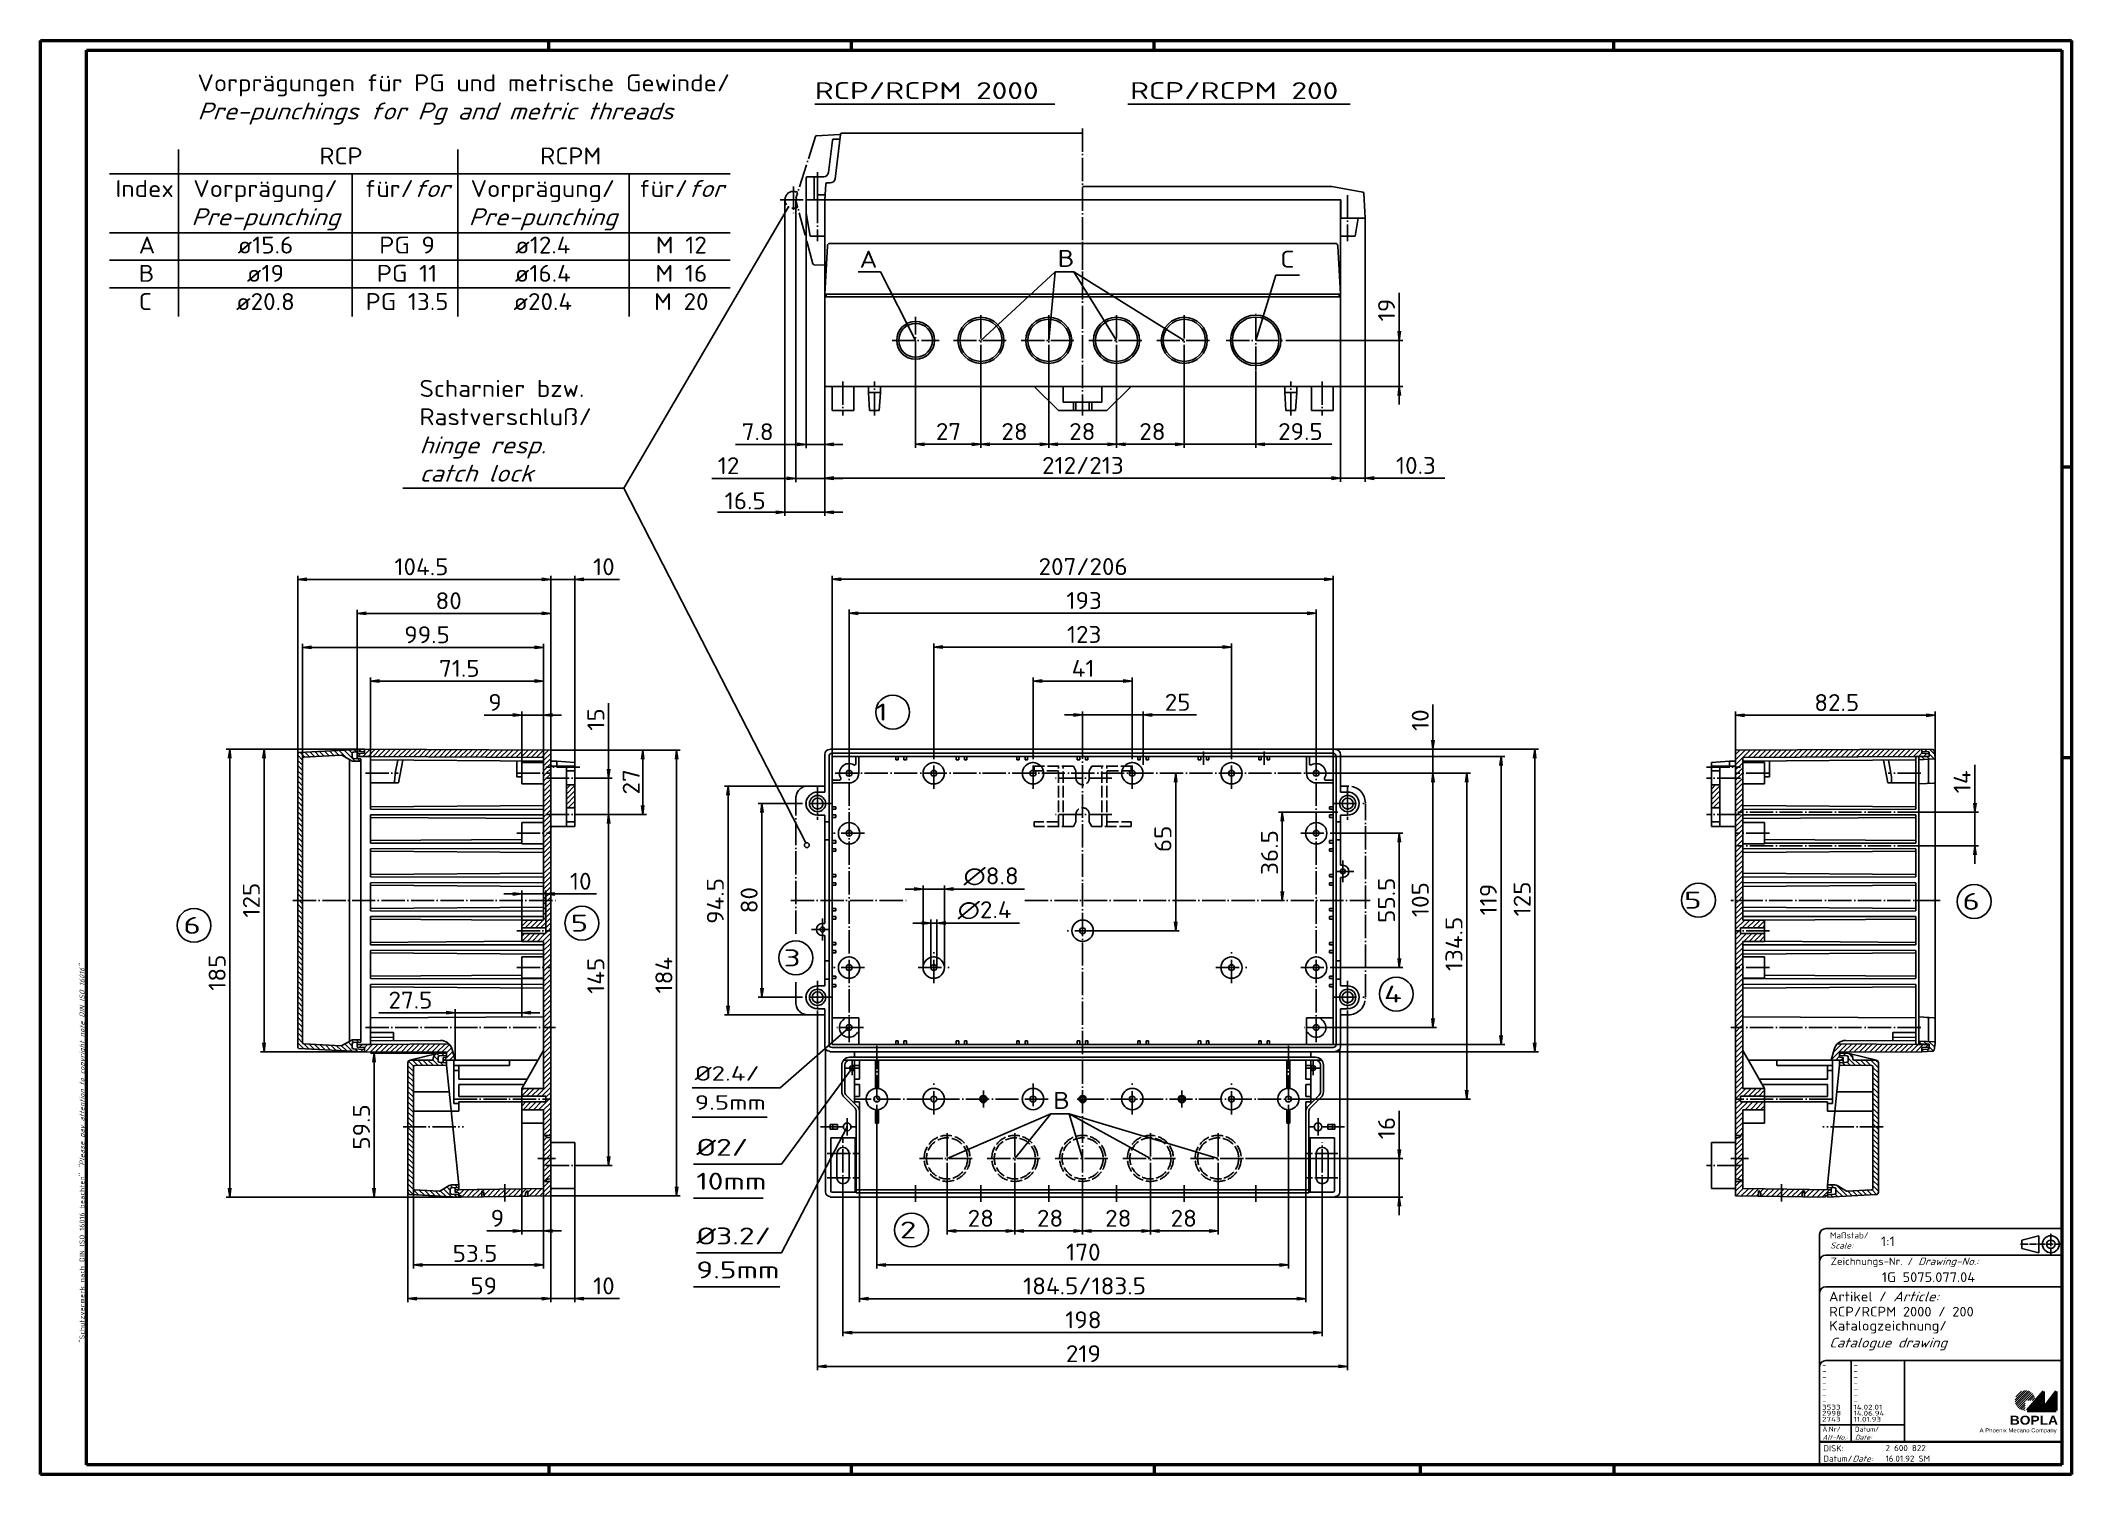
# Model space of a CAD drawing. Extents: x 1 to 840, y 1 to 593.
import ezdxf
from ezdxf.enums import TextEntityAlignment as Align

# ---------------------------------------------------------------- set-up
doc = ezdxf.new("R2010")
doc.units = 0
doc.header["$LTSCALE"] = 0.4
doc.header["$MEASUREMENT"] = 0
doc.header["$PDMODE"] = 35
doc.header["$PDSIZE"] = -2
doc.linetypes.add('ACAD_ISO02W100', pattern=[15, 12, -3])
doc.linetypes.add('ACAD_ISO04W100', pattern=[30.5, 24, -3, 0.5, -3])
doc.layers.get('0').update_dxf_attribs({"linetype": 'CONTINUOUS'})
doc.layers.get('DEFPOINTS').update_dxf_attribs({"linetype": 'CONTINUOUS'})
doc.layers.add('1', color=7, linetype='CONTINUOUS')
doc.layers.add('4', color=7, linetype='CONTINUOUS')
doc.styles.get("Standard").update_dxf_attribs({"font": 'ISOCP.shx', "width": 1.2})
doc.styles.add('STD', font='isoct.shx')
doc.dimstyles.new('PHOENIX', dxfattribs={"dimtxt": 3.5, "dimasz": 3.72, "dimexe": 1.5, "dimexo": 0, "dimgap": 2, "dimtad": 1, "dimdsep": 46, "dimtxsty": 'STANDARD', "dimblk1": '_OPEN15', "dimblk2": '_OPEN15', "dimsah": 1, "dimcen": 0, "dimclrd": 1, "dimclre": 1, "dimclrt": 5, "dimadec": 0, "dimazin": 0, "dimtfac": 0.666667, "dimtmove": 0, "dimatfit": 0, "dimldrblk": '_OPEN15', "dimfxl": 1, "dimtolj": 1, "dimarcsym": 0})

msp = doc.modelspace()

# ---------------------------------------------------------------- texts
at = {"color": 5, "linetype": 'Continuous', "lineweight": 35, "width": 1.2}
for s, p in [('RCP', (116.153, 539.799)), ('RCPM', (207.378, 539.799))]:
    msp.add_text(s, height=7, dxfattribs=at).set_placement(p, align=Align.BOTTOM_LEFT)
at = {"color": 1, "linetype": 'Continuous', "width": 1.5}
for s, p in [('-', (737, 45.25)), ('-', (737, 42.75)), ('-', (750, 45.25)), ('-', (750, 42.75)), ('-', (737, 40.25)), ('-', (737, 37.75)), ('-', (737, 35.25)), ('-', (737, 32.75)), ('-', (750, 40.25)), ('-', (750, 37.75)), ('-', (750, 35.25)), ('-', (750, 32.75)), ('-', (737, 30.25)), ('3533', (737, 27.75)), ('2998', (737, 25.25)), ('14.02.01', (750, 27.75)), ('14.06.94', (750, 25.25)), ('-', (750, 30.25)), ('2743', (737, 22.75)), ('11.01.93', (750, 22.75))]:
    msp.add_text(s, height=2, dxfattribs=at).set_placement(p)
at = {"color": 5, "linetype": 'Continuous', "lineweight": 25, "char_height": 7}
for s, insert, width, attachment_point in [('\\PIndex\\P\\P  A\\P  B\\P  C', (31.953, 547.097), 55, 1), ('\\PVorprägung/\\P{\\Q20;Pre-punching}\\Pø15.6\\Pø19\\Pø20.8', (93.879, 547.097), 126.5737, 2), ('\\Pfür/{\\Q20;for\\P}\\PPG 9\\PPG 11\\PPG 13.5', (152.405, 547.097), 120, 2), ('\\PVorprägung/\\P{\\Q20;Pre-punching}\\Pø12.4\\Pø16.4\\Pø20.4', (208.468, 547.097), 55, 2), ('\\Pfür/{\\Q20;for\\P}\\PM 12\\PM 16\\PM 20', (265.705, 547.097), 55, 2)]:
    msp.add_mtext(s, dxfattribs=dict(at, insert=insert, width=width, attachment_point=attachment_point))
at = {"color": 7, "linetype": 'Continuous', "lineweight": 50, "insert": (19.702, 55.394), "char_height": 2, "attachment_point": 7, "rotation": 90}
msp.add_mtext('{\\T1.1;\\C1;"Schutzvermerk nach DIN ISO 16016 beachten" \\Q20;"Please pay attention to copyright note DIN ISO 16016"}', dxfattribs=at)
at = {"color": 5, "linetype": 'Continuous', "lineweight": 35, "attachment_point": 7}
for s, insert, char_height in [('{\\C1;Maßstab/\\P\\Q20;Scale:}', (740.294, 94.247), 2.5), ('{\\C7;1:1}', (761.307, 95.199), 4), ('Zeichnungs-Nr. / {\\Q20;Drawing-No.:}', (740.57, 86.578), 3), ('{\\C7;1G 5075.077.04}', (761.681, 80.436), 4), ('{\\C7;Artikel / \\Q20;Article:}', (739.88, 72.429), 4), ('{\\C7;RCP/RCPM 2000 / 200}', (739.93, 66.181), 4), ('{\\C7;Katalogzeichnung/}', (739.93, 59.181), 4), ('{\\Q20;\\C7;Catalogue drawing}', (739.93, 52.181), 4), ('{\\C1;Ä.Nr/\\P\\Q20;Alt-No.:}', (737.168, 15.323), 2), ('{\\C1;Datum/\\P\\Q20;Date:}', (750.592, 15.323), 2), ('DISK:', (737.529, 10.495), 2.5), ('Datum/{\\Q20;Date:}', (737.529, 6.249), 2.5), ('16.01.92 SM', (763.218, 6.249), 2.5), ('2 600 822', (763.218, 10.606), 2.5)]:
    msp.add_mtext(s, dxfattribs=dict(at, insert=insert, char_height=char_height))
at = {"color": 7, "linetype": 'Continuous', "lineweight": 50, "insert": (814.566, 21.465), "char_height": 3.7, "attachment_point": 7, "line_spacing_factor": 1.135135}
msp.add_mtext('{\\fArial|b1|i0|c0|p34;\\W1.1;BOPLA}', dxfattribs=at)
at = {"color": 7, "linetype": 'Continuous', "lineweight": 50, "insert": (802.084, 17.883), "char_height": 1.6, "attachment_point": 7}
msp.add_mtext('{\\fArial|b0|i0|c0|p34;\\W1.1;\\C1;A Phoenix Mecano Company}', dxfattribs=at)
at = {"layer": '1', "color": 5, "linetype": 'Continuous', "style": 'STD', "width": 1.575}
for s, p in [('1', (346, 312.243)), ('5', (680, 234.584)), ('6', (795, 234.077)), ('6', (60, 224.188)), ('5', (220, 225.104)), ('3', (308, 210.757)), ('4', (556, 195.822)), ('2', (356, 98.409))]:
    msp.add_text(s, height=7, dxfattribs=at).set_placement(p)
at = {"layer": '1', "color": 5, "linetype": 'Continuous', "width": 1.5}
for s, height, p in [('%%c2.4/', 6, (271.238, 163.556)), ('9.5mm', 6, (271.238, 151.556)), ('%%c2/', 7, (271.913, 132.54)), ('10mm', 7, (271.913, 118.54)), ('%%c3.2/', 7, (271.913, 95.926)), ('9.5mm', 7, (271.913, 81.926))]:
    msp.add_text(s, height=height, dxfattribs=at).set_placement(p)
at = {"layer": '4', "color": 5, "linetype": 'Continuous', "width": 1.5}
for s, p in [('RCP/RCPM 2000', (320.839, 566.76)), ('RCP/RCPM 200', (451.094, 566.76))]:
    msp.add_text(s, height=7, dxfattribs=at).set_placement(p, align=Align.BOTTOM_LEFT)
at = {"layer": '4', "color": 5, "linetype": 'ACAD_ISO02W100', "width": 1.3}
for s, p in [('A', (339.358, 497.17)), ('B', (421.171, 497.489)), ('C', (513.171, 497.17)), ('B', (419.315, 149.8))]:
    msp.add_text(s, height=7, dxfattribs=at).set_placement(p, align=Align.BOTTOM_LEFT)
at = {"layer": '4', "color": 5, "linetype": 'Continuous', "lineweight": 35, "char_height": 7, "attachment_point": 7}
for s, insert in [('Vorprägungen für PG und metrische Gewinde/\\P{\\Q20;Pre-punchings for Pg and metric threads}', (65.794, 558.307)), ('Scharnier bzw.\\PRastverschluß/\\P{\\Q20;hinge resp.\\Pcatch lock}', (157.519, 410.881))]:
    msp.add_mtext(s, dxfattribs=dict(at, insert=insert))

# ---------------------------------------------------------------- blocks, each defined once
blk = doc.blocks.new('_OPEN15', base_point=(1, 0))
at = {"color": 0, "linetype": 'ByBlock'}
for p, q in [((1, 0), (0, 0.13)), ((0, 0), (1, 0)), ((1, 0), (0, -0.13))]:
    blk.add_line(p, q, dxfattribs=at)
blk = doc.blocks.new('*D2')
at = {"color": 1, "linetype": 'ByBlock'}
for p, q in [((562.32, 472.97), (562.32, 488.82)), ((515.4, 469.25), (563.82, 469.25)), ((562.32, 450.25), (562.32, 469.25)), ((538, 450.25), (563.82, 450.25)), ((562.32, 446.53), (562.32, 442.81))]:
    blk.add_line(p, q, dxfattribs=at)
at = {"layer": 'DEFPOINTS', "color": 0, "linetype": 'ByBlock'}
for p in [(515.4, 469.25), (562.32, 469.25), (538, 450.25)]:
    blk.add_point(p, dxfattribs=at)
at = {"color": 1, "linetype": 'ByBlock', "xscale": 3.72, "yscale": 3.72, "zscale": 3.72}
for p, rotation in [((562.32, 469.25), 270), ((562.32, 450.25), 90)]:
    blk.add_blockref('_OPEN15', p, dxfattribs=dict(at, rotation=rotation))
at = {"color": 5, "linetype": 'ByBlock', "insert": (557.07, 481.77), "char_height": 7, "attachment_point": 5, "rotation": 90}
blk.add_mtext('\\A1;19', dxfattribs=at)
blk = doc.blocks.new('*D3')
at = {"color": 1, "linetype": 'ByBlock'}
for p, q in [((362.5, 459.45), (362.5, 424.84)), ((389.5, 457.75), (389.5, 424.84)), ((366.22, 426.34), (385.78, 426.34))]:
    blk.add_line(p, q, dxfattribs=at)
at = {"layer": 'DEFPOINTS', "color": 0, "linetype": 'ByBlock'}
for p in [(362.5, 459.45), (389.5, 457.75), (389.5, 426.34)]:
    blk.add_point(p, dxfattribs=at)
at = {"color": 1, "linetype": 'ByBlock', "xscale": 3.72, "yscale": 3.72, "zscale": 3.72, "rotation": 180}
blk.add_blockref('_OPEN15', (362.5, 426.34), dxfattribs=at)
at = {"color": 1, "linetype": 'ByBlock', "xscale": 3.72, "yscale": 3.72, "zscale": 3.72}
blk.add_blockref('_OPEN15', (389.5, 426.34), dxfattribs=at)
at = {"color": 5, "linetype": 'ByBlock', "insert": (376.09, 431.59), "char_height": 7, "attachment_point": 5}
blk.add_mtext('\\A1;27', dxfattribs=at)
blk = doc.blocks.new('*D4')
at = {"color": 1, "linetype": 'ByBlock'}
for p, q in [((389.5, 457.75), (389.5, 424.84)), ((417.5, 457.75), (417.5, 424.84)), ((393.22, 426.34), (413.78, 426.34))]:
    blk.add_line(p, q, dxfattribs=at)
at = {"layer": 'DEFPOINTS', "color": 0, "linetype": 'ByBlock'}
for p in [(389.5, 457.75), (417.5, 457.75), (417.5, 426.34)]:
    blk.add_point(p, dxfattribs=at)
at = {"color": 1, "linetype": 'ByBlock', "xscale": 3.72, "yscale": 3.72, "zscale": 3.72, "rotation": 180}
blk.add_blockref('_OPEN15', (389.5, 426.34), dxfattribs=at)
at = {"color": 1, "linetype": 'ByBlock', "xscale": 3.72, "yscale": 3.72, "zscale": 3.72}
blk.add_blockref('_OPEN15', (417.5, 426.34), dxfattribs=at)
at = {"color": 5, "linetype": 'ByBlock', "insert": (403.37, 431.59), "char_height": 7, "attachment_point": 5}
blk.add_mtext('\\A1;28', dxfattribs=at)
blk = doc.blocks.new('*D5')
at = {"color": 1, "linetype": 'ByBlock'}
for p, q in [((417.5, 457.75), (417.5, 424.84)), ((445.5, 457.75), (445.5, 424.84)), ((421.22, 426.34), (441.78, 426.34))]:
    blk.add_line(p, q, dxfattribs=at)
at = {"layer": 'DEFPOINTS', "color": 0, "linetype": 'ByBlock'}
for p in [(417.5, 457.75), (445.5, 457.75), (445.5, 426.34)]:
    blk.add_point(p, dxfattribs=at)
at = {"color": 1, "linetype": 'ByBlock', "xscale": 3.72, "yscale": 3.72, "zscale": 3.72, "rotation": 180}
blk.add_blockref('_OPEN15', (417.5, 426.34), dxfattribs=at)
at = {"color": 1, "linetype": 'ByBlock', "xscale": 3.72, "yscale": 3.72, "zscale": 3.72}
blk.add_blockref('_OPEN15', (445.5, 426.34), dxfattribs=at)
at = {"color": 5, "linetype": 'ByBlock', "insert": (431.37, 431.59), "char_height": 7, "attachment_point": 5}
blk.add_mtext('\\A1;28', dxfattribs=at)
blk = doc.blocks.new('*D6')
at = {"color": 1, "linetype": 'ByBlock'}
for p, q in [((445.5, 457.75), (445.5, 424.84)), ((473.5, 457.75), (473.5, 424.84)), ((449.22, 426.34), (469.78, 426.34))]:
    blk.add_line(p, q, dxfattribs=at)
at = {"layer": 'DEFPOINTS', "color": 0, "linetype": 'ByBlock'}
for p in [(445.5, 457.75), (473.5, 457.75), (473.5, 426.34)]:
    blk.add_point(p, dxfattribs=at)
at = {"color": 1, "linetype": 'ByBlock', "xscale": 3.72, "yscale": 3.72, "zscale": 3.72, "rotation": 180}
blk.add_blockref('_OPEN15', (445.5, 426.34), dxfattribs=at)
at = {"color": 1, "linetype": 'ByBlock', "xscale": 3.72, "yscale": 3.72, "zscale": 3.72}
blk.add_blockref('_OPEN15', (473.5, 426.34), dxfattribs=at)
at = {"color": 5, "linetype": 'ByBlock', "insert": (460.33, 431.59), "char_height": 7, "attachment_point": 5}
blk.add_mtext('\\A1;28', dxfattribs=at)
blk = doc.blocks.new('*D7')
at = {"color": 1, "linetype": 'ByBlock'}
for p, q in [((473.5, 457.75), (473.5, 424.84)), ((503, 456.85), (503, 424.84)), ((469.78, 426.34), (466.06, 426.34)), ((473.5, 426.34), (503, 426.34)), ((506.72, 426.34), (534.49, 426.34))]:
    blk.add_line(p, q, dxfattribs=at)
at = {"layer": 'DEFPOINTS', "color": 0, "linetype": 'ByBlock'}
for p in [(473.5, 457.75), (503, 456.85), (503, 426.34)]:
    blk.add_point(p, dxfattribs=at)
at = {"color": 1, "linetype": 'ByBlock', "xscale": 3.72, "yscale": 3.72, "zscale": 3.72}
blk.add_blockref('_OPEN15', (473.5, 426.34), dxfattribs=at)
at = {"color": 1, "linetype": 'ByBlock', "xscale": 3.72, "yscale": 3.72, "zscale": 3.72, "rotation": 180}
blk.add_blockref('_OPEN15', (503, 426.34), dxfattribs=at)
at = {"color": 5, "linetype": 'ByBlock', "insert": (521.48, 431.59), "char_height": 7, "attachment_point": 5}
blk.add_mtext('\\A1;29.5', dxfattribs=at)
blk = doc.blocks.new('*D8')
at = {"color": 1, "linetype": 'ByBlock'}
for p, q in [((313, 527.25), (313, 410.75)), ((325, 450.25), (325, 410.75)), ((309.28, 412.25), (278.3, 412.25)), ((325, 412.25), (313, 412.25)), ((328.72, 412.25), (332.44, 412.25))]:
    blk.add_line(p, q, dxfattribs=at)
at = {"layer": 'DEFPOINTS', "color": 0, "linetype": 'ByBlock'}
for p in [(313, 527.25), (325, 450.25), (325, 412.25)]:
    blk.add_point(p, dxfattribs=at)
at = {"color": 1, "linetype": 'ByBlock', "xscale": 3.72, "yscale": 3.72, "zscale": 3.72}
blk.add_blockref('_OPEN15', (313, 412.25), dxfattribs=at)
at = {"color": 1, "linetype": 'ByBlock', "xscale": 3.72, "yscale": 3.72, "zscale": 3.72, "rotation": 180}
blk.add_blockref('_OPEN15', (325, 412.25), dxfattribs=at)
at = {"color": 5, "linetype": 'ByBlock', "insert": (285.22, 417.5), "char_height": 7, "attachment_point": 5}
blk.add_mtext('\\A1;12', dxfattribs=at)
blk = doc.blocks.new('*D9')
at = {"color": 1, "linetype": 'ByBlock'}
for p, q in [((548.25, 519.75), (548.25, 410.84)), ((538, 450.25), (538, 410.84)), ((534.28, 412.34), (530.56, 412.34)), ((538, 412.34), (548.25, 412.34)), ((551.97, 412.34), (581.13, 412.34))]:
    blk.add_line(p, q, dxfattribs=at)
at = {"layer": 'DEFPOINTS', "color": 0, "linetype": 'ByBlock'}
for p in [(548.25, 519.75), (538, 450.25), (548.25, 412.34)]:
    blk.add_point(p, dxfattribs=at)
at = {"color": 1, "linetype": 'ByBlock', "xscale": 3.72, "yscale": 3.72, "zscale": 3.72}
blk.add_blockref('_OPEN15', (538, 412.34), dxfattribs=at)
at = {"color": 1, "linetype": 'ByBlock', "xscale": 3.72, "yscale": 3.72, "zscale": 3.72, "rotation": 180}
blk.add_blockref('_OPEN15', (548.25, 412.34), dxfattribs=at)
at = {"color": 5, "linetype": 'ByBlock', "insert": (569.19, 417.59), "char_height": 7, "attachment_point": 5}
blk.add_mtext('\\A1;10.3', dxfattribs=at)
blk = doc.blocks.new('*D10')
at = {"color": 1, "linetype": 'ByBlock'}
for p, q in [((325, 450.25), (325, 410.84)), ((538, 450.25), (538, 410.84)), ((328.72, 412.34), (534.28, 412.34))]:
    blk.add_line(p, q, dxfattribs=at)
at = {"layer": 'DEFPOINTS', "color": 0, "linetype": 'ByBlock'}
for p in [(325, 450.25), (538, 450.25), (538, 412.34)]:
    blk.add_point(p, dxfattribs=at)
at = {"color": 1, "linetype": 'ByBlock', "xscale": 3.72, "yscale": 3.72, "zscale": 3.72, "rotation": 180}
blk.add_blockref('_OPEN15', (325, 412.34), dxfattribs=at)
at = {"color": 1, "linetype": 'ByBlock', "xscale": 3.72, "yscale": 3.72, "zscale": 3.72}
blk.add_blockref('_OPEN15', (538, 412.34), dxfattribs=at)
at = {"color": 5, "linetype": 'ByBlock', "insert": (431.61, 417.59), "char_height": 7, "attachment_point": 5}
blk.add_mtext('\\A1;212/213', dxfattribs=at)
blk = doc.blocks.new('*D11')
at = {"color": 1, "linetype": 'ByBlock'}
for p, q in [((317.25, 521.75), (317.25, 424.78)), ((325, 450.25), (325, 424.78)), ((313.53, 426.28), (288.13, 426.28)), ((325, 426.28), (317.25, 426.28)), ((328.72, 426.28), (332.44, 426.28))]:
    blk.add_line(p, q, dxfattribs=at)
at = {"layer": 'DEFPOINTS', "color": 0, "linetype": 'ByBlock'}
for p in [(317.25, 521.75), (325, 450.25), (325, 426.28)]:
    blk.add_point(p, dxfattribs=at)
at = {"color": 1, "linetype": 'ByBlock', "xscale": 3.72, "yscale": 3.72, "zscale": 3.72}
blk.add_blockref('_OPEN15', (317.25, 426.28), dxfattribs=at)
at = {"color": 1, "linetype": 'ByBlock', "xscale": 3.72, "yscale": 3.72, "zscale": 3.72, "rotation": 180}
blk.add_blockref('_OPEN15', (325, 426.28), dxfattribs=at)
at = {"color": 5, "linetype": 'ByBlock', "insert": (297.23, 431.53), "char_height": 7, "attachment_point": 5}
blk.add_mtext('\\A1;7.8', dxfattribs=at)
blk = doc.blocks.new('*D12')
at = {"color": 1, "linetype": 'ByBlock'}
for p, q in [((196.03, 314.51), (184.31, 314.51)), ((199.75, 294.88), (199.75, 316.01)), ((208.75, 314.51), (199.75, 314.51)), ((208.75, 296.98), (208.75, 316.01)), ((212.47, 314.51), (216.19, 314.51))]:
    blk.add_line(p, q, dxfattribs=at)
at = {"layer": 'DEFPOINTS', "color": 0, "linetype": 'ByBlock'}
for p in [(208.75, 314.51), (199.75, 294.88), (208.75, 296.98)]:
    blk.add_point(p, dxfattribs=at)
at = {"color": 1, "linetype": 'ByBlock', "xscale": 3.72, "yscale": 3.72, "zscale": 3.72}
blk.add_blockref('_OPEN15', (199.75, 314.51), dxfattribs=at)
at = {"color": 1, "linetype": 'ByBlock', "xscale": 3.72, "yscale": 3.72, "zscale": 3.72, "rotation": 180}
blk.add_blockref('_OPEN15', (208.75, 314.51), dxfattribs=at)
at = {"color": 5, "linetype": 'ByBlock', "insert": (188.74, 319.76), "char_height": 7, "attachment_point": 5}
blk.add_mtext('\\A1;9', dxfattribs=at)
blk = doc.blocks.new('*D13')
at = {"color": 1, "linetype": 'ByBlock'}
for p, q in [((137.25, 297.48), (137.25, 330.05)), ((140.97, 328.55), (205.03, 328.55)), ((208.75, 296.98), (208.75, 330.05))]:
    blk.add_line(p, q, dxfattribs=at)
at = {"layer": 'DEFPOINTS', "color": 0, "linetype": 'ByBlock'}
for p in [(208.75, 328.55), (137.25, 297.48), (208.75, 296.98)]:
    blk.add_point(p, dxfattribs=at)
at = {"color": 1, "linetype": 'ByBlock', "xscale": 3.72, "yscale": 3.72, "zscale": 3.72, "rotation": 180}
blk.add_blockref('_OPEN15', (137.25, 328.55), dxfattribs=at)
at = {"color": 1, "linetype": 'ByBlock', "xscale": 3.72, "yscale": 3.72, "zscale": 3.72}
blk.add_blockref('_OPEN15', (208.75, 328.55), dxfattribs=at)
at = {"color": 5, "linetype": 'ByBlock', "insert": (173.97, 333.8), "char_height": 7, "attachment_point": 5}
blk.add_mtext('\\A1;71.5', dxfattribs=at)
blk = doc.blocks.new('*D14')
at = {"color": 1, "linetype": 'ByBlock'}
for p, q in [((109.25, 296.67), (109.25, 343.94)), ((112.97, 342.44), (205.03, 342.44)), ((208.75, 296.98), (208.75, 343.94))]:
    blk.add_line(p, q, dxfattribs=at)
at = {"layer": 'DEFPOINTS', "color": 0, "linetype": 'ByBlock'}
for p in [(208.75, 342.44), (109.25, 296.67), (208.75, 296.98)]:
    blk.add_point(p, dxfattribs=at)
at = {"color": 1, "linetype": 'ByBlock', "xscale": 3.72, "yscale": 3.72, "zscale": 3.72, "rotation": 180}
blk.add_blockref('_OPEN15', (109.25, 342.44), dxfattribs=at)
at = {"color": 1, "linetype": 'ByBlock', "xscale": 3.72, "yscale": 3.72, "zscale": 3.72}
blk.add_blockref('_OPEN15', (208.75, 342.44), dxfattribs=at)
at = {"color": 5, "linetype": 'ByBlock', "insert": (160.66, 347.69), "char_height": 7, "attachment_point": 5}
blk.add_mtext('\\A1;99.5', dxfattribs=at)
blk = doc.blocks.new('*D15')
at = {"color": 1, "linetype": 'ByBlock'}
for p, q in [((131.75, 298.58), (131.75, 357.98)), ((135.47, 356.48), (208.03, 356.48)), ((211.75, 299.98), (211.75, 357.98))]:
    blk.add_line(p, q, dxfattribs=at)
at = {"layer": 'DEFPOINTS', "color": 0, "linetype": 'ByBlock'}
for p in [(211.75, 356.48), (131.75, 298.58), (211.75, 299.98)]:
    blk.add_point(p, dxfattribs=at)
at = {"color": 1, "linetype": 'ByBlock', "xscale": 3.72, "yscale": 3.72, "zscale": 3.72, "rotation": 180}
blk.add_blockref('_OPEN15', (131.75, 356.48), dxfattribs=at)
at = {"color": 1, "linetype": 'ByBlock', "xscale": 3.72, "yscale": 3.72, "zscale": 3.72}
blk.add_blockref('_OPEN15', (211.75, 356.48), dxfattribs=at)
at = {"color": 5, "linetype": 'ByBlock', "insert": (169.58, 361.73), "char_height": 7, "attachment_point": 5}
blk.add_mtext('\\A1;80', dxfattribs=at)
blk = doc.blocks.new('*D16')
at = {"color": 1, "linetype": 'ByBlock'}
for p, q in [((107.25, 298.56), (107.25, 372.02)), ((110.97, 370.52), (208.03, 370.52)), ((211.75, 299.98), (211.75, 372.02))]:
    blk.add_line(p, q, dxfattribs=at)
at = {"layer": 'DEFPOINTS', "color": 0, "linetype": 'ByBlock'}
for p in [(211.75, 370.52), (107.25, 298.56), (211.75, 299.98)]:
    blk.add_point(p, dxfattribs=at)
at = {"color": 1, "linetype": 'ByBlock', "xscale": 3.72, "yscale": 3.72, "zscale": 3.72, "rotation": 180}
blk.add_blockref('_OPEN15', (107.25, 370.52), dxfattribs=at)
at = {"color": 1, "linetype": 'ByBlock', "xscale": 3.72, "yscale": 3.72, "zscale": 3.72}
blk.add_blockref('_OPEN15', (211.75, 370.52), dxfattribs=at)
at = {"color": 5, "linetype": 'ByBlock', "insert": (158.32, 375.77), "char_height": 7, "attachment_point": 5}
blk.add_mtext('\\A1;104.5', dxfattribs=at)
blk = doc.blocks.new('*D17')
at = {"color": 1, "linetype": 'ByBlock'}
for p, q in [((208.03, 370.52), (204.31, 370.52)), ((211.75, 299.98), (211.75, 372.02)), ((211.75, 370.52), (221.75, 370.52)), ((221.75, 293.48), (221.75, 372.02)), ((225.47, 370.52), (240.19, 370.52))]:
    blk.add_line(p, q, dxfattribs=at)
at = {"layer": 'DEFPOINTS', "color": 0, "linetype": 'ByBlock'}
for p in [(221.75, 370.52), (211.75, 299.98), (221.75, 293.48)]:
    blk.add_point(p, dxfattribs=at)
at = {"color": 1, "linetype": 'ByBlock', "xscale": 3.72, "yscale": 3.72, "zscale": 3.72}
blk.add_blockref('_OPEN15', (211.75, 370.52), dxfattribs=at)
at = {"color": 1, "linetype": 'ByBlock', "xscale": 3.72, "yscale": 3.72, "zscale": 3.72, "rotation": 180}
blk.add_blockref('_OPEN15', (221.75, 370.52), dxfattribs=at)
at = {"color": 5, "linetype": 'ByBlock', "insert": (233.7, 375.77), "char_height": 7, "attachment_point": 5}
blk.add_mtext('\\A1;10', dxfattribs=at)
blk = doc.blocks.new('*D18')
at = {"color": 1, "linetype": 'ByBlock'}
for p, q in [((134.75, 300.48), (91.81, 300.48)), ((93.31, 179.2), (93.31, 296.76)), ((134.75, 175.48), (91.81, 175.48))]:
    blk.add_line(p, q, dxfattribs=at)
at = {"layer": 'DEFPOINTS', "color": 0, "linetype": 'ByBlock'}
for p in [(93.31, 300.48), (134.75, 300.48), (134.75, 175.48)]:
    blk.add_point(p, dxfattribs=at)
at = {"color": 1, "linetype": 'ByBlock', "xscale": 3.72, "yscale": 3.72, "zscale": 3.72}
for p, rotation in [((93.31, 300.48), 90), ((93.31, 175.48), 270)]:
    blk.add_blockref('_OPEN15', p, dxfattribs=dict(at, rotation=rotation))
at = {"color": 5, "linetype": 'ByBlock', "insert": (88.06, 238.08), "char_height": 7, "attachment_point": 5, "rotation": 90}
blk.add_mtext('\\A1;125', dxfattribs=at)
blk = doc.blocks.new('*D19')
at = {"color": 1, "linetype": 'ByBlock'}
for p, q in [((134.75, 300.48), (77.67, 300.48)), ((79.17, 119.2), (79.17, 296.76)), ((174.75, 115.48), (77.67, 115.48))]:
    blk.add_line(p, q, dxfattribs=at)
at = {"layer": 'DEFPOINTS', "color": 0, "linetype": 'ByBlock'}
for p in [(79.17, 300.48), (134.75, 300.48), (174.75, 115.48)]:
    blk.add_point(p, dxfattribs=at)
at = {"color": 1, "linetype": 'ByBlock', "xscale": 3.72, "yscale": 3.72, "zscale": 3.72}
for p, rotation in [((79.17, 300.48), 90), ((79.17, 115.48), 270)]:
    blk.add_blockref('_OPEN15', p, dxfattribs=dict(at, rotation=rotation))
at = {"color": 5, "linetype": 'ByBlock', "insert": (73.92, 208.16), "char_height": 7, "attachment_point": 5, "rotation": 90}
blk.add_mtext('\\A1;185', dxfattribs=at)
blk = doc.blocks.new('*D20')
at = {"color": 1, "linetype": 'ByBlock'}
for p, q in [((223.75, 273.48), (237.15, 273.48)), ((235.65, 132.2), (235.65, 269.76)), ((223.75, 128.48), (237.15, 128.48))]:
    blk.add_line(p, q, dxfattribs=at)
at = {"layer": 'DEFPOINTS', "color": 0, "linetype": 'ByBlock'}
for p in [(223.75, 273.48), (235.65, 273.48), (223.75, 128.48)]:
    blk.add_point(p, dxfattribs=at)
at = {"color": 1, "linetype": 'ByBlock', "xscale": 3.72, "yscale": 3.72, "zscale": 3.72}
for p, rotation in [((235.65, 273.48), 90), ((235.65, 128.48), 270)]:
    blk.add_blockref('_OPEN15', p, dxfattribs=dict(at, rotation=rotation))
at = {"color": 5, "linetype": 'ByBlock', "insert": (230.4, 206.85), "char_height": 7, "attachment_point": 5, "rotation": 90}
blk.add_mtext('\\A1;145', dxfattribs=at)
blk = doc.blocks.new('*D21')
at = {"color": 1, "linetype": 'ByBlock'}
for p, q in [((235.65, 292.2), (235.65, 319.4)), ((223.75, 288.48), (237.15, 288.48)), ((235.65, 273.48), (235.65, 288.48)), ((223.75, 273.48), (237.15, 273.48)), ((235.65, 269.76), (235.65, 266.04))]:
    blk.add_line(p, q, dxfattribs=at)
at = {"layer": 'DEFPOINTS', "color": 0, "linetype": 'ByBlock'}
for p in [(223.75, 288.48), (235.65, 288.48), (223.75, 273.48)]:
    blk.add_point(p, dxfattribs=at)
at = {"color": 1, "linetype": 'ByBlock', "xscale": 3.72, "yscale": 3.72, "zscale": 3.72}
for p, rotation in [((235.65, 288.48), 270), ((235.65, 273.48), 90)]:
    blk.add_blockref('_OPEN15', p, dxfattribs=dict(at, rotation=rotation))
at = {"color": 5, "linetype": 'ByBlock', "insert": (230.4, 312.71), "char_height": 7, "attachment_point": 5, "rotation": 90}
blk.add_mtext('\\A1;15', dxfattribs=at)
blk = doc.blocks.new('*D22')
at = {"color": 1, "linetype": 'ByBlock'}
for p, q in [((211.75, 299.98), (265.25, 299.98)), ((263.75, 119.7), (263.75, 296.26)), ((211.75, 115.98), (265.25, 115.98))]:
    blk.add_line(p, q, dxfattribs=at)
at = {"layer": 'DEFPOINTS', "color": 0, "linetype": 'ByBlock'}
for p in [(211.75, 299.98), (263.75, 299.98), (211.75, 115.98)]:
    blk.add_point(p, dxfattribs=at)
at = {"color": 1, "linetype": 'ByBlock', "xscale": 3.72, "yscale": 3.72, "zscale": 3.72}
for p, rotation in [((263.75, 299.98), 90), ((263.75, 115.98), 270)]:
    blk.add_blockref('_OPEN15', p, dxfattribs=dict(at, rotation=rotation))
at = {"color": 5, "linetype": 'ByBlock', "insert": (258.5, 207.11), "char_height": 7, "attachment_point": 5, "rotation": 90}
blk.add_mtext('\\A1;184', dxfattribs=at)
blk = doc.blocks.new('*D23')
at = {"color": 1, "linetype": 'ByBlock'}
for p, q in [((168.75, 174.98), (137.3, 174.98)), ((138.8, 119.2), (138.8, 171.26)), ((173.75, 115.48), (137.3, 115.48))]:
    blk.add_line(p, q, dxfattribs=at)
at = {"layer": 'DEFPOINTS', "color": 0, "linetype": 'ByBlock'}
for p in [(138.8, 174.98), (168.75, 174.98), (173.75, 115.48)]:
    blk.add_point(p, dxfattribs=at)
at = {"color": 1, "linetype": 'ByBlock', "xscale": 3.72, "yscale": 3.72, "zscale": 3.72}
for p, rotation in [((138.8, 174.98), 90), ((138.8, 115.48), 270)]:
    blk.add_blockref('_OPEN15', p, dxfattribs=dict(at, rotation=rotation))
at = {"color": 5, "linetype": 'ByBlock', "insert": (133.55, 144.45), "char_height": 7, "attachment_point": 5, "rotation": 90}
blk.add_mtext('\\A1;59.5', dxfattribs=at)
blk = doc.blocks.new('*D24')
at = {"color": 1, "linetype": 'ByBlock'}
for p, q in [((152.75, 117.53), (152.75, 72.07)), ((211.75, 115.98), (211.75, 72.07)), ((156.47, 73.57), (208.03, 73.57))]:
    blk.add_line(p, q, dxfattribs=at)
at = {"layer": 'DEFPOINTS', "color": 0, "linetype": 'ByBlock'}
for p in [(152.75, 117.53), (211.75, 115.98), (211.75, 73.57)]:
    blk.add_point(p, dxfattribs=at)
at = {"color": 1, "linetype": 'ByBlock', "xscale": 3.72, "yscale": 3.72, "zscale": 3.72, "rotation": 180}
blk.add_blockref('_OPEN15', (152.75, 73.57), dxfattribs=at)
at = {"color": 1, "linetype": 'ByBlock', "xscale": 3.72, "yscale": 3.72, "zscale": 3.72}
blk.add_blockref('_OPEN15', (211.75, 73.57), dxfattribs=at)
at = {"color": 5, "linetype": 'ByBlock', "insert": (184.06, 78.82), "char_height": 7, "attachment_point": 5}
blk.add_mtext('\\A1;59', dxfattribs=at)
blk = doc.blocks.new('*D25')
at = {"color": 1, "linetype": 'ByBlock'}
for p, q in [((221.75, 118.98), (221.75, 72.07)), ((211.75, 115.98), (211.75, 72.07)), ((208.03, 73.57), (204.31, 73.57)), ((211.75, 73.57), (221.75, 73.57)), ((225.47, 73.57), (240.19, 73.57))]:
    blk.add_line(p, q, dxfattribs=at)
at = {"layer": 'DEFPOINTS', "color": 0, "linetype": 'ByBlock'}
for p in [(221.75, 118.98), (211.75, 115.98), (221.75, 73.57)]:
    blk.add_point(p, dxfattribs=at)
at = {"color": 1, "linetype": 'ByBlock', "xscale": 3.72, "yscale": 3.72, "zscale": 3.72}
blk.add_blockref('_OPEN15', (211.75, 73.57), dxfattribs=at)
at = {"color": 1, "linetype": 'ByBlock', "xscale": 3.72, "yscale": 3.72, "zscale": 3.72, "rotation": 180}
blk.add_blockref('_OPEN15', (221.75, 73.57), dxfattribs=at)
at = {"color": 5, "linetype": 'ByBlock', "insert": (233.7, 78.82), "char_height": 7, "attachment_point": 5}
blk.add_mtext('\\A1;10', dxfattribs=at)
blk = doc.blocks.new('*D26')
at = {"color": 1, "linetype": 'ByBlock'}
for p, q in [((196.03, 240.65), (192.31, 240.65)), ((199.75, 229.84), (199.75, 242.15)), ((199.75, 240.65), (209.75, 240.65)), ((209.75, 226.68), (209.75, 242.15)), ((213.47, 240.65), (230.63, 240.65))]:
    blk.add_line(p, q, dxfattribs=at)
at = {"layer": 'DEFPOINTS', "color": 0, "linetype": 'ByBlock'}
for p in [(209.75, 240.65), (199.75, 229.84), (209.75, 226.68)]:
    blk.add_point(p, dxfattribs=at)
at = {"color": 1, "linetype": 'ByBlock', "xscale": 3.72, "yscale": 3.72, "zscale": 3.72}
blk.add_blockref('_OPEN15', (199.75, 240.65), dxfattribs=at)
at = {"color": 1, "linetype": 'ByBlock', "xscale": 3.72, "yscale": 3.72, "zscale": 3.72, "rotation": 180}
blk.add_blockref('_OPEN15', (209.75, 240.65), dxfattribs=at)
at = {"color": 5, "linetype": 'ByBlock', "insert": (224.15, 245.9), "char_height": 7, "attachment_point": 5}
blk.add_mtext('\\A1;10', dxfattribs=at)
blk = doc.blocks.new('*D27')
at = {"color": 1, "linetype": 'ByBlock'}
for p, q in [((199.75, 205.83), (199.75, 190.09)), ((172.25, 171.98), (172.25, 193.09)), ((168.53, 191.59), (140.8, 191.59)), ((199.75, 191.59), (172.25, 191.59)), ((203.47, 191.59), (207.19, 191.59))]:
    blk.add_line(p, q, dxfattribs=at)
at = {"layer": 'DEFPOINTS', "color": 0, "linetype": 'ByBlock'}
for p in [(199.75, 205.83), (199.75, 191.59), (172.25, 171.98)]:
    blk.add_point(p, dxfattribs=at)
at = {"color": 1, "linetype": 'ByBlock', "xscale": 3.72, "yscale": 3.72, "zscale": 3.72}
blk.add_blockref('_OPEN15', (172.25, 191.59), dxfattribs=at)
at = {"color": 1, "linetype": 'ByBlock', "xscale": 3.72, "yscale": 3.72, "zscale": 3.72, "rotation": 180}
blk.add_blockref('_OPEN15', (199.75, 191.59), dxfattribs=at)
at = {"color": 5, "linetype": 'ByBlock', "insert": (153.79, 196.84), "char_height": 7, "attachment_point": 5}
blk.add_mtext('\\A1;27.5', dxfattribs=at)
blk = doc.blocks.new('*D28')
at = {"color": 1, "linetype": 'ByBlock'}
for p, q in [((211.75, 299.98), (251.25, 299.98)), ((249.75, 277.2), (249.75, 296.26)), ((223.75, 273.48), (251.25, 273.48))]:
    blk.add_line(p, q, dxfattribs=at)
at = {"layer": 'DEFPOINTS', "color": 0, "linetype": 'ByBlock'}
for p in [(211.75, 299.98), (249.75, 299.98), (223.75, 273.48)]:
    blk.add_point(p, dxfattribs=at)
at = {"color": 1, "linetype": 'ByBlock', "xscale": 3.72, "yscale": 3.72, "zscale": 3.72}
for p, rotation in [((249.75, 299.98), 90), ((249.75, 273.48), 270)]:
    blk.add_blockref('_OPEN15', p, dxfattribs=dict(at, rotation=rotation))
at = {"color": 5, "linetype": 'ByBlock', "insert": (245, 286.94), "char_height": 7, "attachment_point": 5, "rotation": 90}
blk.add_mtext('\\A1;27', dxfattribs=at)
blk = doc.blocks.new('*D29')
at = {"color": 1, "linetype": 'ByBlock'}
for p, q in [((199.75, 145.98), (199.75, 100)), ((208.75, 118.98), (208.75, 100)), ((196.03, 101.5), (185.3, 101.5)), ((208.75, 101.5), (199.75, 101.5)), ((212.47, 101.5), (216.19, 101.5))]:
    blk.add_line(p, q, dxfattribs=at)
at = {"layer": 'DEFPOINTS', "color": 0, "linetype": 'ByBlock'}
for p in [(199.75, 145.98), (208.75, 118.98), (208.75, 101.5)]:
    blk.add_point(p, dxfattribs=at)
at = {"color": 1, "linetype": 'ByBlock', "xscale": 3.72, "yscale": 3.72, "zscale": 3.72}
blk.add_blockref('_OPEN15', (199.75, 101.5), dxfattribs=at)
at = {"color": 1, "linetype": 'ByBlock', "xscale": 3.72, "yscale": 3.72, "zscale": 3.72, "rotation": 180}
blk.add_blockref('_OPEN15', (208.75, 101.5), dxfattribs=at)
at = {"color": 5, "linetype": 'ByBlock', "insert": (189.72, 106.75), "char_height": 7, "attachment_point": 5}
blk.add_mtext('\\A1;9', dxfattribs=at)
blk = doc.blocks.new('*D30')
at = {"color": 1, "linetype": 'ByBlock'}
for p, q in [((155.05, 118.94), (155.05, 85.98)), ((208.75, 118.98), (208.75, 85.98)), ((158.77, 87.48), (205.03, 87.48))]:
    blk.add_line(p, q, dxfattribs=at)
at = {"layer": 'DEFPOINTS', "color": 0, "linetype": 'ByBlock'}
for p in [(155.05, 118.94), (208.75, 118.98), (208.75, 87.48)]:
    blk.add_point(p, dxfattribs=at)
at = {"color": 1, "linetype": 'ByBlock', "xscale": 3.72, "yscale": 3.72, "zscale": 3.72, "rotation": 180}
blk.add_blockref('_OPEN15', (155.05, 87.48), dxfattribs=at)
at = {"color": 1, "linetype": 'ByBlock', "xscale": 3.72, "yscale": 3.72, "zscale": 3.72}
blk.add_blockref('_OPEN15', (208.75, 87.48), dxfattribs=at)
at = {"color": 5, "linetype": 'ByBlock', "insert": (180.48, 92.23), "char_height": 7, "attachment_point": 5}
blk.add_mtext('\\A1;53.5', dxfattribs=at)
blk = doc.blocks.new('*D31')
at = {"color": 1, "linetype": 'ByBlock'}
for p, q in [((375.5, 119.98), (375.5, 99.99)), ((403.5, 119.98), (403.5, 99.99)), ((379.22, 101.49), (399.78, 101.49))]:
    blk.add_line(p, q, dxfattribs=at)
at = {"layer": 'DEFPOINTS', "color": 0, "linetype": 'ByBlock'}
for p in [(375.5, 119.98), (403.5, 119.98), (403.5, 101.49)]:
    blk.add_point(p, dxfattribs=at)
at = {"color": 1, "linetype": 'ByBlock', "xscale": 3.72, "yscale": 3.72, "zscale": 3.72, "rotation": 180}
blk.add_blockref('_OPEN15', (375.5, 101.49), dxfattribs=at)
at = {"color": 1, "linetype": 'ByBlock', "xscale": 3.72, "yscale": 3.72, "zscale": 3.72}
blk.add_blockref('_OPEN15', (403.5, 101.49), dxfattribs=at)
at = {"color": 5, "linetype": 'ByBlock', "insert": (389.44, 106.74), "char_height": 7, "attachment_point": 5}
blk.add_mtext('\\A1;28', dxfattribs=at)
blk = doc.blocks.new('*D32')
at = {"color": 1, "linetype": 'ByBlock'}
for p, q in [((403.5, 119.98), (403.5, 99.99)), ((431.5, 113.48), (431.5, 99.99)), ((407.22, 101.49), (427.78, 101.49))]:
    blk.add_line(p, q, dxfattribs=at)
at = {"layer": 'DEFPOINTS', "color": 0, "linetype": 'ByBlock'}
for p in [(403.5, 119.98), (431.5, 113.48), (431.5, 101.49)]:
    blk.add_point(p, dxfattribs=at)
at = {"color": 1, "linetype": 'ByBlock', "xscale": 3.72, "yscale": 3.72, "zscale": 3.72, "rotation": 180}
blk.add_blockref('_OPEN15', (403.5, 101.49), dxfattribs=at)
at = {"color": 1, "linetype": 'ByBlock', "xscale": 3.72, "yscale": 3.72, "zscale": 3.72}
blk.add_blockref('_OPEN15', (431.5, 101.49), dxfattribs=at)
at = {"color": 5, "linetype": 'ByBlock', "insert": (418.06, 106.74), "char_height": 7, "attachment_point": 5}
blk.add_mtext('\\A1;28', dxfattribs=at)
blk = doc.blocks.new('*D33')
at = {"color": 1, "linetype": 'ByBlock'}
for p, q in [((459.5, 119.98), (459.5, 99.99)), ((431.5, 113.48), (431.5, 99.99)), ((435.22, 101.49), (455.78, 101.49))]:
    blk.add_line(p, q, dxfattribs=at)
at = {"layer": 'DEFPOINTS', "color": 0, "linetype": 'ByBlock'}
for p in [(459.5, 119.98), (431.5, 113.48), (459.5, 101.49)]:
    blk.add_point(p, dxfattribs=at)
at = {"color": 1, "linetype": 'ByBlock', "xscale": 3.72, "yscale": 3.72, "zscale": 3.72, "rotation": 180}
blk.add_blockref('_OPEN15', (431.5, 101.49), dxfattribs=at)
at = {"color": 1, "linetype": 'ByBlock', "xscale": 3.72, "yscale": 3.72, "zscale": 3.72}
blk.add_blockref('_OPEN15', (459.5, 101.49), dxfattribs=at)
at = {"color": 5, "linetype": 'ByBlock', "insert": (446.24, 106.74), "char_height": 7, "attachment_point": 5}
blk.add_mtext('\\A1;28', dxfattribs=at)
blk = doc.blocks.new('*D34')
at = {"color": 1, "linetype": 'ByBlock'}
for p, q in [((459.5, 119.98), (459.5, 99.99)), ((487.5, 119.98), (487.5, 99.99)), ((463.22, 101.49), (483.78, 101.49))]:
    blk.add_line(p, q, dxfattribs=at)
at = {"layer": 'DEFPOINTS', "color": 0, "linetype": 'ByBlock'}
for p in [(459.5, 119.98), (487.5, 119.98), (487.5, 101.49)]:
    blk.add_point(p, dxfattribs=at)
at = {"color": 1, "linetype": 'ByBlock', "xscale": 3.72, "yscale": 3.72, "zscale": 3.72, "rotation": 180}
blk.add_blockref('_OPEN15', (459.5, 101.49), dxfattribs=at)
at = {"color": 1, "linetype": 'ByBlock', "xscale": 3.72, "yscale": 3.72, "zscale": 3.72}
blk.add_blockref('_OPEN15', (487.5, 101.49), dxfattribs=at)
at = {"color": 5, "linetype": 'ByBlock', "insert": (473.29, 106.74), "char_height": 7, "attachment_point": 5}
blk.add_mtext('\\A1;28', dxfattribs=at)
blk = doc.blocks.new('*D35')
at = {"color": 1, "linetype": 'ByBlock'}
for p, q in [((346.5, 143.98), (346.5, 86.01)), ((516.5, 143.98), (516.5, 86.01)), ((350.22, 87.51), (512.78, 87.51))]:
    blk.add_line(p, q, dxfattribs=at)
at = {"layer": 'DEFPOINTS', "color": 0, "linetype": 'ByBlock'}
for p in [(346.5, 143.98), (516.5, 143.98), (516.5, 87.51)]:
    blk.add_point(p, dxfattribs=at)
at = {"color": 1, "linetype": 'ByBlock', "xscale": 3.72, "yscale": 3.72, "zscale": 3.72, "rotation": 180}
blk.add_blockref('_OPEN15', (346.5, 87.51), dxfattribs=at)
at = {"color": 1, "linetype": 'ByBlock', "xscale": 3.72, "yscale": 3.72, "zscale": 3.72}
blk.add_blockref('_OPEN15', (516.5, 87.51), dxfattribs=at)
at = {"color": 5, "linetype": 'ByBlock', "insert": (431.81, 92.76), "char_height": 7, "attachment_point": 5}
blk.add_mtext('\\A1;170', dxfattribs=at)
blk = doc.blocks.new('*D36')
at = {"color": 1, "linetype": 'ByBlock'}
for p, q in [((339.25, 118.48), (339.25, 72.04)), ((523.75, 118.48), (523.75, 72.04)), ((342.97, 73.54), (520.03, 73.54))]:
    blk.add_line(p, q, dxfattribs=at)
at = {"layer": 'DEFPOINTS', "color": 0, "linetype": 'ByBlock'}
for p in [(339.25, 118.48), (523.75, 118.48), (523.75, 73.54)]:
    blk.add_point(p, dxfattribs=at)
at = {"color": 1, "linetype": 'ByBlock', "xscale": 3.72, "yscale": 3.72, "zscale": 3.72, "rotation": 180}
blk.add_blockref('_OPEN15', (339.25, 73.54), dxfattribs=at)
at = {"color": 1, "linetype": 'ByBlock', "xscale": 3.72, "yscale": 3.72, "zscale": 3.72}
blk.add_blockref('_OPEN15', (523.75, 73.54), dxfattribs=at)
at = {"color": 5, "linetype": 'ByBlock', "insert": (432.27, 78.79), "char_height": 7, "attachment_point": 5}
blk.add_mtext('\\A1;184.5/183.5', dxfattribs=at)
blk = doc.blocks.new('*D37')
at = {"color": 1, "linetype": 'ByBlock'}
for p, q in [((332.5, 113.48), (332.5, 58.06)), ((530.5, 113.48), (530.5, 58.06)), ((336.22, 59.56), (526.78, 59.56))]:
    blk.add_line(p, q, dxfattribs=at)
at = {"layer": 'DEFPOINTS', "color": 0, "linetype": 'ByBlock'}
for p in [(332.5, 113.48), (530.5, 113.48), (530.5, 59.56)]:
    blk.add_point(p, dxfattribs=at)
at = {"color": 1, "linetype": 'ByBlock', "xscale": 3.72, "yscale": 3.72, "zscale": 3.72, "rotation": 180}
blk.add_blockref('_OPEN15', (332.5, 59.56), dxfattribs=at)
at = {"color": 1, "linetype": 'ByBlock', "xscale": 3.72, "yscale": 3.72, "zscale": 3.72}
blk.add_blockref('_OPEN15', (530.5, 59.56), dxfattribs=at)
at = {"color": 5, "linetype": 'ByBlock', "insert": (431.81, 64.81), "char_height": 7, "attachment_point": 5}
blk.add_mtext('\\A1;198', dxfattribs=at)
blk = doc.blocks.new('*D38')
at = {"color": 1, "linetype": 'ByBlock'}
for p, q in [((322, 191.23), (322, 44.08)), ((541, 191.23), (541, 44.08)), ((325.72, 45.58), (537.28, 45.58))]:
    blk.add_line(p, q, dxfattribs=at)
at = {"layer": 'DEFPOINTS', "color": 0, "linetype": 'ByBlock'}
for p in [(322, 191.23), (541, 191.23), (541, 45.58)]:
    blk.add_point(p, dxfattribs=at)
at = {"color": 1, "linetype": 'ByBlock', "xscale": 3.72, "yscale": 3.72, "zscale": 3.72, "rotation": 180}
blk.add_blockref('_OPEN15', (322, 45.58), dxfattribs=at)
at = {"color": 1, "linetype": 'ByBlock', "xscale": 3.72, "yscale": 3.72, "zscale": 3.72}
blk.add_blockref('_OPEN15', (541, 45.58), dxfattribs=at)
at = {"color": 5, "linetype": 'ByBlock', "insert": (431.81, 50.83), "char_height": 7, "attachment_point": 5}
blk.add_mtext('\\A1;219', dxfattribs=at)
blk = doc.blocks.new('*D39')
at = {"color": 1, "linetype": 'ByBlock'}
for p, q in [((469.94, 290.48), (468.44, 290.48)), ((469.94, 229.2), (469.94, 286.76)), ((437.9, 225.48), (471.44, 225.48))]:
    blk.add_line(p, q, dxfattribs=at)
at = {"layer": 'DEFPOINTS', "color": 0, "linetype": 'ByBlock'}
for p in [(469.94, 290.48), (469.94, 290.48), (437.9, 225.48)]:
    blk.add_point(p, dxfattribs=at)
at = {"color": 1, "linetype": 'ByBlock', "xscale": 3.72, "yscale": 3.72, "zscale": 3.72}
for p, rotation in [((469.94, 290.48), 90), ((469.94, 225.48), 270)]:
    blk.add_blockref('_OPEN15', p, dxfattribs=dict(at, rotation=rotation))
at = {"color": 5, "linetype": 'ByBlock', "insert": (464.69, 263.4), "char_height": 7, "attachment_point": 5, "rotation": 90}
blk.add_mtext('\\A1;65', dxfattribs=at)
blk = doc.blocks.new('*D40')
at = {"color": 1, "linetype": 'ByBlock'}
for p, q in [((365.6, 210.23), (365.6, 244.15)), ((374.4, 210.23), (374.4, 244.15)), ((361.88, 242.65), (358.16, 242.65)), ((365.6, 242.65), (374.4, 242.65)), ((378.12, 242.65), (407.52, 242.65))]:
    blk.add_line(p, q, dxfattribs=at)
at = {"layer": 'DEFPOINTS', "color": 0, "linetype": 'ByBlock'}
for p in [(374.4, 242.65), (365.6, 210.23), (374.4, 210.23)]:
    blk.add_point(p, dxfattribs=at)
at = {"color": 1, "linetype": 'ByBlock', "xscale": 3.72, "yscale": 3.72, "zscale": 3.72}
blk.add_blockref('_OPEN15', (365.6, 242.65), dxfattribs=at)
at = {"color": 1, "linetype": 'ByBlock', "xscale": 3.72, "yscale": 3.72, "zscale": 3.72, "rotation": 180}
blk.add_blockref('_OPEN15', (374.4, 242.65), dxfattribs=at)
at = {"color": 5, "linetype": 'ByBlock', "insert": (393.69, 247.9), "char_height": 7, "attachment_point": 5}
blk.add_mtext('\\A1;∅8.8', dxfattribs=at)
blk = doc.blocks.new('*D41')
at = {"color": 1, "linetype": 'ByBlock'}
for p, q in [((365.08, 228.66), (361.36, 228.66)), ((368.8, 210.23), (368.8, 230.16)), ((368.8, 228.66), (371.2, 228.66)), ((371.2, 210.23), (371.2, 230.16)), ((374.92, 228.66), (405.37, 228.66))]:
    blk.add_line(p, q, dxfattribs=at)
at = {"layer": 'DEFPOINTS', "color": 0, "linetype": 'ByBlock'}
for p in [(371.2, 228.66), (368.8, 210.23), (371.2, 210.23)]:
    blk.add_point(p, dxfattribs=at)
at = {"color": 1, "linetype": 'ByBlock', "xscale": 3.72, "yscale": 3.72, "zscale": 3.72}
blk.add_blockref('_OPEN15', (368.8, 228.66), dxfattribs=at)
at = {"color": 1, "linetype": 'ByBlock', "xscale": 3.72, "yscale": 3.72, "zscale": 3.72, "rotation": 180}
blk.add_blockref('_OPEN15', (371.2, 228.66), dxfattribs=at)
at = {"color": 5, "linetype": 'ByBlock', "insert": (391.02, 233.91), "char_height": 7, "attachment_point": 5}
blk.add_mtext('\\A1;∅2.4', dxfattribs=at)
blk = doc.blocks.new('*D42')
at = {"color": 1, "linetype": 'ByBlock'}
for p, q in [((315.25, 277.98), (297.48, 277.98)), ((298.98, 201.7), (298.98, 274.26)), ((315.25, 197.98), (297.48, 197.98))]:
    blk.add_line(p, q, dxfattribs=at)
at = {"layer": 'DEFPOINTS', "color": 0, "linetype": 'ByBlock'}
for p in [(298.98, 277.98), (315.25, 277.98), (315.25, 197.98)]:
    blk.add_point(p, dxfattribs=at)
at = {"color": 1, "linetype": 'ByBlock', "xscale": 3.72, "yscale": 3.72, "zscale": 3.72}
for p, rotation in [((298.98, 277.98), 90), ((298.98, 197.98), 270)]:
    blk.add_blockref('_OPEN15', p, dxfattribs=dict(at, rotation=rotation))
at = {"color": 5, "linetype": 'ByBlock', "insert": (293.73, 238.1), "char_height": 7, "attachment_point": 5, "rotation": 90}
blk.add_mtext('\\A1;80', dxfattribs=at)
blk = doc.blocks.new('*D43')
at = {"color": 1, "linetype": 'ByBlock'}
for p, q in [((318, 285.23), (283.51, 285.23)), ((285.01, 194.45), (285.01, 281.51)), ((318, 190.73), (283.51, 190.73))]:
    blk.add_line(p, q, dxfattribs=at)
at = {"layer": 'DEFPOINTS', "color": 0, "linetype": 'ByBlock'}
for p in [(285.01, 285.23), (318, 285.23), (318, 190.73)]:
    blk.add_point(p, dxfattribs=at)
at = {"color": 1, "linetype": 'ByBlock', "xscale": 3.72, "yscale": 3.72, "zscale": 3.72}
for p, rotation in [((285.01, 285.23), 90), ((285.01, 190.73), 270)]:
    blk.add_blockref('_OPEN15', p, dxfattribs=dict(at, rotation=rotation))
at = {"color": 5, "linetype": 'ByBlock', "insert": (279.76, 237.77), "char_height": 7, "attachment_point": 5, "rotation": 90}
blk.add_mtext('\\A1;94.5', dxfattribs=at)
blk = doc.blocks.new('*D44')
at = {"color": 1, "linetype": 'ByBlock'}
for p, q in [((534.4, 265.73), (563.81, 265.73)), ((562.31, 213.95), (562.31, 262.01)), ((534.4, 210.23), (563.81, 210.23))]:
    blk.add_line(p, q, dxfattribs=at)
at = {"layer": 'DEFPOINTS', "color": 0, "linetype": 'ByBlock'}
for p in [(534.4, 265.73), (562.31, 265.73), (534.4, 210.23)]:
    blk.add_point(p, dxfattribs=at)
at = {"color": 1, "linetype": 'ByBlock', "xscale": 3.72, "yscale": 3.72, "zscale": 3.72}
for p, rotation in [((562.31, 265.73), 90), ((562.31, 210.23), 270)]:
    blk.add_blockref('_OPEN15', p, dxfattribs=dict(at, rotation=rotation))
at = {"color": 5, "linetype": 'ByBlock', "insert": (557.06, 238.06), "char_height": 7, "attachment_point": 5, "rotation": 90}
blk.add_mtext('\\A1;55.5', dxfattribs=at)
blk = doc.blocks.new('*D45')
at = {"color": 1, "linetype": 'ByBlock'}
for p, q in [((534, 290.48), (577.74, 290.48)), ((576.24, 189.2), (576.24, 286.76)), ((534, 185.48), (577.74, 185.48))]:
    blk.add_line(p, q, dxfattribs=at)
at = {"layer": 'DEFPOINTS', "color": 0, "linetype": 'ByBlock'}
for p in [(534, 290.48), (576.24, 290.48), (534, 185.48)]:
    blk.add_point(p, dxfattribs=at)
at = {"color": 1, "linetype": 'ByBlock', "xscale": 3.72, "yscale": 3.72, "zscale": 3.72}
for p, rotation in [((576.24, 290.48), 90), ((576.24, 185.48), 270)]:
    blk.add_blockref('_OPEN15', p, dxfattribs=dict(at, rotation=rotation))
at = {"color": 5, "linetype": 'ByBlock', "insert": (570.99, 238.33), "char_height": 7, "attachment_point": 5, "rotation": 90}
blk.add_mtext('\\A1;105', dxfattribs=at)
blk = doc.blocks.new('*D46')
at = {"color": 1, "linetype": 'ByBlock'}
for p, q in [((576.24, 304.2), (576.24, 318.92)), ((536, 300.48), (577.74, 300.48)), ((576.24, 290.48), (576.24, 300.48)), ((534, 290.48), (577.74, 290.48)), ((576.24, 286.76), (576.24, 283.04))]:
    blk.add_line(p, q, dxfattribs=at)
at = {"layer": 'DEFPOINTS', "color": 0, "linetype": 'ByBlock'}
for p in [(536, 300.48), (576.24, 300.48), (534, 290.48)]:
    blk.add_point(p, dxfattribs=at)
at = {"color": 1, "linetype": 'ByBlock', "xscale": 3.72, "yscale": 3.72, "zscale": 3.72}
for p, rotation in [((576.24, 300.48), 270), ((576.24, 290.48), 90)]:
    blk.add_blockref('_OPEN15', p, dxfattribs=dict(at, rotation=rotation))
at = {"color": 5, "linetype": 'ByBlock', "insert": (570.99, 312.43), "char_height": 7, "attachment_point": 5, "rotation": 90}
blk.add_mtext('\\A1;10', dxfattribs=at)
blk = doc.blocks.new('*D47')
at = {"color": 1, "linetype": 'ByBlock'}
for p, q in [((562.31, 135.2), (562.31, 151.05)), ((499, 131.48), (563.81, 131.48)), ((562.31, 115.48), (562.31, 131.48)), ((535.75, 115.48), (563.81, 115.48)), ((562.31, 111.76), (562.31, 108.04))]:
    blk.add_line(p, q, dxfattribs=at)
at = {"layer": 'DEFPOINTS', "color": 0, "linetype": 'ByBlock'}
for p in [(499, 131.48), (562.31, 131.48), (535.75, 115.48)]:
    blk.add_point(p, dxfattribs=at)
at = {"color": 1, "linetype": 'ByBlock', "xscale": 3.72, "yscale": 3.72, "zscale": 3.72}
for p, rotation in [((562.31, 131.48), 270), ((562.31, 115.48), 90)]:
    blk.add_blockref('_OPEN15', p, dxfattribs=dict(at, rotation=rotation))
at = {"color": 5, "linetype": 'ByBlock', "insert": (557.06, 144), "char_height": 7, "attachment_point": 5, "rotation": 90}
blk.add_mtext('\\A1;16', dxfattribs=at)
blk = doc.blocks.new('*D48')
at = {"color": 1, "linetype": 'ByBlock'}
for p, q in [((534, 290.48), (591.68, 290.48)), ((590.18, 159.7), (590.18, 286.76)), ((525.75, 155.98), (591.68, 155.98))]:
    blk.add_line(p, q, dxfattribs=at)
at = {"layer": 'DEFPOINTS', "color": 0, "linetype": 'ByBlock'}
for p in [(534, 290.48), (590.18, 290.48), (525.75, 155.98)]:
    blk.add_point(p, dxfattribs=at)
at = {"color": 1, "linetype": 'ByBlock', "xscale": 3.72, "yscale": 3.72, "zscale": 3.72}
for p, rotation in [((590.18, 290.48), 90), ((590.18, 155.98), 270)]:
    blk.add_blockref('_OPEN15', p, dxfattribs=dict(at, rotation=rotation))
at = {"color": 5, "linetype": 'ByBlock', "insert": (584.93, 220.02), "char_height": 7, "attachment_point": 5, "rotation": 90}
blk.add_mtext('\\A1;134.5', dxfattribs=at)
blk = doc.blocks.new('*D49')
at = {"color": 1, "linetype": 'ByBlock'}
for p, q in [((535, 297.48), (605.89, 297.48)), ((604.39, 182.2), (604.39, 293.76)), ((535, 178.48), (605.89, 178.48))]:
    blk.add_line(p, q, dxfattribs=at)
at = {"layer": 'DEFPOINTS', "color": 0, "linetype": 'ByBlock'}
for p in [(535, 297.48), (604.39, 297.48), (535, 178.48)]:
    blk.add_point(p, dxfattribs=at)
at = {"color": 1, "linetype": 'ByBlock', "xscale": 3.72, "yscale": 3.72, "zscale": 3.72}
for p, rotation in [((604.39, 297.48), 90), ((604.39, 178.48), 270)]:
    blk.add_blockref('_OPEN15', p, dxfattribs=dict(at, rotation=rotation))
at = {"color": 5, "linetype": 'ByBlock', "insert": (599.14, 238.33), "char_height": 7, "attachment_point": 5, "rotation": 90}
blk.add_mtext('\\A1;119', dxfattribs=at)
blk = doc.blocks.new('*D50')
at = {"color": 1, "linetype": 'ByBlock'}
for p, q in [((536, 300.48), (619.82, 300.48)), ((618.32, 179.2), (618.32, 296.76)), ((536, 175.48), (619.82, 175.48))]:
    blk.add_line(p, q, dxfattribs=at)
at = {"layer": 'DEFPOINTS', "color": 0, "linetype": 'ByBlock'}
for p in [(536, 300.48), (618.32, 300.48), (536, 175.48)]:
    blk.add_point(p, dxfattribs=at)
at = {"color": 1, "linetype": 'ByBlock', "xscale": 3.72, "yscale": 3.72, "zscale": 3.72}
for p, rotation in [((618.32, 300.48), 90), ((618.32, 175.48), 270)]:
    blk.add_blockref('_OPEN15', p, dxfattribs=dict(at, rotation=rotation))
at = {"color": 5, "linetype": 'ByBlock', "insert": (613.07, 238.6), "char_height": 7, "attachment_point": 5, "rotation": 90}
blk.add_mtext('\\A1;125', dxfattribs=at)
blk = doc.blocks.new('*D51')
at = {"color": 1, "linetype": 'ByBlock'}
for p, q in [((411, 296.88), (411, 330.06)), ((414.72, 328.56), (448.28, 328.56)), ((452, 296.88), (452, 330.06))]:
    blk.add_line(p, q, dxfattribs=at)
at = {"layer": 'DEFPOINTS', "color": 0, "linetype": 'ByBlock'}
for p in [(452, 328.56), (411, 296.88), (452, 296.88)]:
    blk.add_point(p, dxfattribs=at)
at = {"color": 1, "linetype": 'ByBlock', "xscale": 3.72, "yscale": 3.72, "zscale": 3.72, "rotation": 180}
blk.add_blockref('_OPEN15', (411, 328.56), dxfattribs=at)
at = {"color": 1, "linetype": 'ByBlock', "xscale": 3.72, "yscale": 3.72, "zscale": 3.72}
blk.add_blockref('_OPEN15', (452, 328.56), dxfattribs=at)
at = {"color": 5, "linetype": 'ByBlock', "insert": (431.7, 333.81), "char_height": 7, "attachment_point": 5}
blk.add_mtext('\\A1;41', dxfattribs=at)
blk = doc.blocks.new('*D52')
at = {"color": 1, "linetype": 'ByBlock'}
for p, q in [((370, 296.88), (370, 344.07)), ((493, 296.88), (493, 344.07)), ((373.72, 342.57), (489.28, 342.57))]:
    blk.add_line(p, q, dxfattribs=at)
at = {"layer": 'DEFPOINTS', "color": 0, "linetype": 'ByBlock'}
for p in [(493, 342.57), (370, 296.88), (493, 296.88)]:
    blk.add_point(p, dxfattribs=at)
at = {"color": 1, "linetype": 'ByBlock', "xscale": 3.72, "yscale": 3.72, "zscale": 3.72, "rotation": 180}
blk.add_blockref('_OPEN15', (370, 342.57), dxfattribs=at)
at = {"color": 1, "linetype": 'ByBlock', "xscale": 3.72, "yscale": 3.72, "zscale": 3.72}
blk.add_blockref('_OPEN15', (493, 342.57), dxfattribs=at)
at = {"color": 5, "linetype": 'ByBlock', "insert": (432.12, 347.82), "char_height": 7, "attachment_point": 5}
blk.add_mtext('\\A1;123', dxfattribs=at)
blk = doc.blocks.new('*D53')
at = {"color": 1, "linetype": 'ByBlock'}
for p, q in [((335, 296.48), (335, 358.08)), ((338.72, 356.58), (524.28, 356.58)), ((528, 296.48), (528, 358.08))]:
    blk.add_line(p, q, dxfattribs=at)
at = {"layer": 'DEFPOINTS', "color": 0, "linetype": 'ByBlock'}
for p in [(528, 356.58), (335, 296.48), (528, 296.48)]:
    blk.add_point(p, dxfattribs=at)
at = {"color": 1, "linetype": 'ByBlock', "xscale": 3.72, "yscale": 3.72, "zscale": 3.72, "rotation": 180}
blk.add_blockref('_OPEN15', (335, 356.58), dxfattribs=at)
at = {"color": 1, "linetype": 'ByBlock', "xscale": 3.72, "yscale": 3.72, "zscale": 3.72}
blk.add_blockref('_OPEN15', (528, 356.58), dxfattribs=at)
at = {"color": 5, "linetype": 'ByBlock', "insert": (432.12, 361.83), "char_height": 7, "attachment_point": 5}
blk.add_mtext('\\A1;193', dxfattribs=at)
blk = doc.blocks.new('*D54')
at = {"color": 1, "linetype": 'ByBlock'}
for p, q in [((328, 297.48), (328, 372.08)), ((331.72, 370.58), (531.28, 370.58)), ((535, 297.48), (535, 372.08))]:
    blk.add_line(p, q, dxfattribs=at)
at = {"layer": 'DEFPOINTS', "color": 0, "linetype": 'ByBlock'}
for p in [(535, 370.58), (328, 297.48), (535, 297.48)]:
    blk.add_point(p, dxfattribs=at)
at = {"color": 1, "linetype": 'ByBlock', "xscale": 3.72, "yscale": 3.72, "zscale": 3.72, "rotation": 180}
blk.add_blockref('_OPEN15', (328, 370.58), dxfattribs=at)
at = {"color": 1, "linetype": 'ByBlock', "xscale": 3.72, "yscale": 3.72, "zscale": 3.72}
blk.add_blockref('_OPEN15', (535, 370.58), dxfattribs=at)
at = {"color": 5, "linetype": 'ByBlock', "insert": (431.7, 375.83), "char_height": 7, "attachment_point": 5}
blk.add_mtext('\\A1;207/206', dxfattribs=at)
blk = doc.blocks.new('*D55')
at = {"color": 1, "linetype": 'ByBlock'}
for p, q in [((427.78, 314.55), (424.06, 314.55)), ((431.5, 302.48), (431.5, 316.05)), ((431.5, 314.55), (456.5, 314.55)), ((456.5, 299.48), (456.5, 316.05)), ((460.22, 314.55), (478.49, 314.55))]:
    blk.add_line(p, q, dxfattribs=at)
at = {"layer": 'DEFPOINTS', "color": 0, "linetype": 'ByBlock'}
for p in [(456.5, 314.55), (431.5, 302.48), (456.5, 299.48)]:
    blk.add_point(p, dxfattribs=at)
at = {"color": 1, "linetype": 'ByBlock', "xscale": 3.72, "yscale": 3.72, "zscale": 3.72}
blk.add_blockref('_OPEN15', (431.5, 314.55), dxfattribs=at)
at = {"color": 1, "linetype": 'ByBlock', "xscale": 3.72, "yscale": 3.72, "zscale": 3.72, "rotation": 180}
blk.add_blockref('_OPEN15', (456.5, 314.55), dxfattribs=at)
at = {"color": 5, "linetype": 'ByBlock', "insert": (470.75, 319.8), "char_height": 7, "attachment_point": 5}
blk.add_mtext('\\A1;25', dxfattribs=at)
blk = doc.blocks.new('*D56')
at = {"color": 1, "linetype": 'ByBlock'}
for p, q in [((531.5, 274.48), (512.46, 274.48)), ((513.96, 241.7), (513.96, 270.76)), ((514, 237.98), (512.46, 237.98))]:
    blk.add_line(p, q, dxfattribs=at)
at = {"layer": 'DEFPOINTS', "color": 0, "linetype": 'ByBlock'}
for p in [(513.96, 274.48), (531.5, 274.48), (514, 237.98)]:
    blk.add_point(p, dxfattribs=at)
at = {"color": 1, "linetype": 'ByBlock', "xscale": 3.72, "yscale": 3.72, "zscale": 3.72}
for p, rotation in [((513.96, 274.48), 90), ((513.96, 237.98), 270)]:
    blk.add_blockref('_OPEN15', p, dxfattribs=dict(at, rotation=rotation))
at = {"color": 5, "linetype": 'ByBlock', "insert": (508.71, 257.77), "char_height": 7, "attachment_point": 5, "rotation": 90}
blk.add_mtext('\\A1;36.5', dxfattribs=at)
blk = doc.blocks.new('*D57')
at = {"color": 1, "linetype": 'ByBlock'}
for p, q in [((800.14, 278.2), (800.14, 293.95)), ((776.95, 274.48), (801.64, 274.48)), ((800.14, 260.48), (800.14, 274.48)), ((776.95, 260.48), (801.64, 260.48)), ((800.14, 256.76), (800.14, 253.04))]:
    blk.add_line(p, q, dxfattribs=at)
at = {"layer": 'DEFPOINTS', "color": 0, "linetype": 'ByBlock'}
for p in [(776.95, 274.48), (800.14, 274.48), (776.95, 260.48)]:
    blk.add_point(p, dxfattribs=at)
at = {"color": 1, "linetype": 'ByBlock', "xscale": 3.72, "yscale": 3.72, "zscale": 3.72}
for p, rotation in [((800.14, 274.48), 270), ((800.14, 260.48), 90)]:
    blk.add_blockref('_OPEN15', p, dxfattribs=dict(at, rotation=rotation))
at = {"color": 5, "linetype": 'ByBlock', "insert": (794.89, 286.95), "char_height": 7, "attachment_point": 5, "rotation": 90}
blk.add_mtext('\\A1;14', dxfattribs=at)
blk = doc.blocks.new('*D58')
at = {"color": 1, "linetype": 'ByBlock'}
for p, q in [((701.25, 299.98), (701.25, 315.94)), ((704.97, 314.44), (780.03, 314.44)), ((783.75, 296.91), (783.75, 315.94))]:
    blk.add_line(p, q, dxfattribs=at)
at = {"layer": 'DEFPOINTS', "color": 0, "linetype": 'ByBlock'}
for p in [(783.75, 314.44), (701.25, 299.98), (783.75, 296.91)]:
    blk.add_point(p, dxfattribs=at)
at = {"color": 1, "linetype": 'ByBlock', "xscale": 3.72, "yscale": 3.72, "zscale": 3.72, "rotation": 180}
blk.add_blockref('_OPEN15', (701.25, 314.44), dxfattribs=at)
at = {"color": 1, "linetype": 'ByBlock', "xscale": 3.72, "yscale": 3.72, "zscale": 3.72}
blk.add_blockref('_OPEN15', (783.75, 314.44), dxfattribs=at)
at = {"color": 5, "linetype": 'ByBlock', "insert": (743.06, 319.69), "char_height": 7, "attachment_point": 5}
blk.add_mtext('\\A1;82.5', dxfattribs=at)
blk = doc.blocks.new('*D59')
at = {"color": 1, "linetype": 'ByBlock'}
for p, q in [((308.5, 527.25), (308.5, 396.75)), ((325, 450.25), (325, 396.75)), ((304.78, 398.25), (280.65, 398.25)), ((325, 398.25), (308.5, 398.25)), ((328.72, 398.25), (332.44, 398.25))]:
    blk.add_line(p, q, dxfattribs=at)
at = {"layer": 'DEFPOINTS', "color": 0, "linetype": 'ByBlock'}
for p in [(308.5, 527.25), (325, 450.25), (325, 398.25)]:
    blk.add_point(p, dxfattribs=at)
at = {"color": 1, "linetype": 'ByBlock', "xscale": 3.72, "yscale": 3.72, "zscale": 3.72}
blk.add_blockref('_OPEN15', (308.5, 398.25), dxfattribs=at)
at = {"color": 1, "linetype": 'ByBlock', "xscale": 3.72, "yscale": 3.72, "zscale": 3.72, "rotation": 180}
blk.add_blockref('_OPEN15', (325, 398.25), dxfattribs=at)
at = {"color": 5, "linetype": 'ByBlock', "insert": (292.09, 403), "char_height": 7, "attachment_point": 5}
blk.add_mtext('\\A1;16.5', dxfattribs=at)
blk = doc.blocks.new('*X60')
at = {"color": 0, "linetype": 'Continuous'}
for p, q in [((218.25, 284.01), (219.97, 285.73)), ((218.25, 281.89), (221.75, 285.39)), ((218.25, 279.77), (221.75, 283.27)), ((218.25, 277.65), (221.75, 281.15)), ((218.95, 276.23), (221.75, 279.03)), ((221.08, 276.23), (221.75, 276.9))]:
    blk.add_line(p, q, dxfattribs=at)
blk = doc.blocks.new('*X61')
at = {"color": 0, "linetype": 'Continuous'}
for p, q in [((109.25, 276.83), (108.1, 277.98)), ((109.25, 274.71), (107.25, 276.71)), ((109.25, 272.59), (107.25, 274.59)), ((109.25, 270.47), (107.25, 272.47)), ((109.25, 268.35), (107.25, 270.35)), ((109.25, 266.23), (107.25, 268.23)), ((109.25, 264.11), (107.25, 266.11)), ((109.25, 261.98), (107.25, 263.98)), ((109.25, 259.86), (107.25, 261.86)), ((109.25, 257.74), (107.25, 259.74)), ((109.25, 255.62), (107.25, 257.62)), ((109.25, 253.5), (107.25, 255.5)), ((109.25, 251.38), (107.25, 253.38)), ((109.25, 249.26), (107.25, 251.26)), ((109.25, 247.13), (107.25, 249.13)), ((109.25, 245.01), (107.25, 247.01)), ((109.25, 242.89), (107.25, 244.89)), ((109.25, 240.77), (107.25, 242.77)), ((109.25, 238.65), (107.25, 240.65)), ((107.8, 237.98), (107.25, 238.53)), ((109.25, 234.41), (107.25, 236.41)), ((109.25, 236.53), (107.8, 237.98)), ((109.25, 232.29), (107.25, 234.29)), ((109.25, 230.16), (107.25, 232.16)), ((109.25, 228.04), (107.25, 230.04)), ((109.25, 225.92), (107.25, 227.92)), ((109.25, 223.8), (107.25, 225.8)), ((109.25, 221.68), (107.25, 223.68)), ((109.25, 219.56), (107.25, 221.56)), ((109.25, 217.44), (107.25, 219.44)), ((109.25, 215.31), (107.25, 217.31)), ((109.25, 213.19), (107.25, 215.19)), ((109.25, 211.07), (107.25, 213.07)), ((109.25, 208.95), (107.25, 210.95)), ((109.25, 206.83), (107.25, 208.83)), ((109.25, 204.71), (107.25, 206.71)), ((109.25, 202.59), (107.25, 204.59)), ((109.25, 200.47), (107.25, 202.47)), ((109.25, 198.34), (107.25, 200.34)), ((107.49, 197.98), (107.25, 198.22))]:
    blk.add_line(p, q, dxfattribs=at)
blk = doc.blocks.new('*X62')
at = {"color": 0, "linetype": 'Continuous'}
for p, q in [((109.25, 194.1), (107.25, 196.1)), ((109.25, 191.98), (107.25, 193.98)), ((109.25, 196.22), (107.49, 197.98)), ((109.25, 189.86), (107.25, 191.86)), ((109.25, 187.74), (107.25, 189.74)), ((109.25, 185.62), (107.25, 187.62)), ((109.25, 183.5), (107.25, 185.5)), ((109.25, 181.37), (107.25, 183.37)), ((109.25, 179.25), (107.25, 181.25)), ((109.58, 176.8), (107.25, 179.13)), ((111.82, 176.68), (109.7, 178.8)), ((114.06, 176.56), (111.94, 178.68)), ((116.3, 176.45), (114.18, 178.56)), ((118.53, 176.33), (116.42, 178.44)), ((120.77, 176.21), (118.66, 178.33)), ((123.01, 176.09), (120.9, 178.21)), ((125.25, 175.98), (123.14, 178.09)), ((127.49, 175.86), (125.36, 177.99)), ((129.73, 175.74), (126.72, 178.75)), ((129.75, 177.84), (128.06, 179.53)), ((130.38, 179.33), (129.41, 180.3)), ((131.97, 175.63), (130.91, 176.68)), ((132.4, 179.44), (131.35, 180.48)), ((134.2, 175.51), (133.15, 176.56))]:
    blk.add_line(p, q, dxfattribs=at)
blk = doc.blocks.new('*X63')
at = {"color": 0, "linetype": 'Continuous'}
for p, q in [((109.25, 295.93), (107.25, 297.93)), ((109.25, 293.8), (107.25, 295.8)), ((109.25, 291.68), (107.25, 293.68)), ((110.11, 297.19), (108.2, 299.09)), ((112.12, 297.29), (110.22, 299.19)), ((114.14, 297.4), (112.24, 299.3)), ((116.15, 297.5), (114.25, 299.41)), ((118.17, 297.61), (116.27, 299.51)), ((120.19, 297.71), (118.28, 299.62)), ((122.2, 297.82), (120.3, 299.72)), ((124.22, 297.93), (122.31, 299.83)), ((127.52, 296.75), (124.33, 299.93)), ((130.91, 295.48), (126.35, 300.04)), ((129.75, 298.76), (128.36, 300.15)), ((131.33, 299.3), (130.38, 300.25)), ((133.03, 295.48), (131.96, 296.55)), ((133.34, 299.41), (132.39, 300.36)), ((134.75, 300.12), (134.41, 300.46)), ((109.25, 289.56), (107.25, 291.56)), ((109.25, 287.44), (107.25, 289.44)), ((109.25, 285.32), (107.25, 287.32)), ((109.25, 283.2), (107.25, 285.2)), ((109.25, 281.08), (107.25, 283.08)), ((109.25, 278.95), (107.25, 280.95)), ((108.1, 277.98), (107.25, 278.83))]:
    blk.add_line(p, q, dxfattribs=at)
blk = doc.blocks.new('*X64')
at = {"color": 0, "linetype": 'Continuous'}
for p, q in [((132.02, 297.48), (133.19, 298.65)), ((134.14, 297.48), (137.12, 300.46)), ((134.75, 300.21), (135.02, 300.48)), ((136.26, 297.48), (139.23, 300.45)), ((138.37, 297.47), (141.34, 300.44)), ((140.48, 297.46), (143.45, 300.42)), ((142.59, 297.44), (145.55, 300.41)), ((144.69, 297.43), (147.66, 300.4)), ((146.8, 297.41), (149.77, 300.38)), ((148.91, 297.4), (151.88, 300.37)), ((151.01, 297.38), (153.98, 300.35)), ((153.12, 297.37), (156.09, 300.34)), ((155.23, 297.35), (158.2, 300.33)), ((157.33, 297.34), (160.31, 300.31)), ((159.44, 297.32), (162.41, 300.3)), ((161.55, 297.31), (164.52, 300.29)), ((163.65, 297.3), (166.63, 300.27)), ((165.76, 297.28), (168.74, 300.26)), ((167.87, 297.27), (170.84, 300.25)), ((169.97, 297.25), (172.95, 300.23)), ((172.08, 297.24), (175.06, 300.22)), ((174.19, 297.22), (177.17, 300.2)), ((176.29, 297.21), (179.28, 300.19)), ((178.4, 297.19), (181.38, 300.18)), ((180.5, 297.18), (183.49, 300.16)), ((182.61, 297.16), (185.6, 300.15)), ((184.72, 297.15), (187.71, 300.14)), ((186.82, 297.13), (189.81, 300.12)), ((188.93, 297.12), (191.92, 300.11)), ((191.04, 297.1), (194.03, 300.09)), ((193.14, 297.09), (196.14, 300.08)), ((195.25, 297.07), (198.24, 300.07)), ((197.36, 297.06), (200.35, 300.05)), ((199.46, 297.04), (202.46, 300.04)), ((201.57, 297.03), (204.57, 300.03)), ((203.68, 297.02), (206.67, 300.01)), ((205.78, 297), (208.78, 300)), ((207.89, 296.99), (210.89, 299.99)), ((208.75, 295.72), (211.75, 298.72)), ((208.75, 293.6), (211.75, 296.6)), ((208.75, 291.48), (211.75, 294.48)), ((208.75, 289.36), (209.87, 290.48)), ((208.75, 287.24), (211.75, 290.24)), ((208.75, 285.12), (211.75, 288.12)), ((208.75, 283), (211.75, 286)), ((209.87, 290.48), (211.75, 292.36)), ((208.75, 280.87), (211.75, 283.87)), ((208.75, 278.75), (211.75, 281.75)), ((208.75, 276.63), (211.75, 279.63)), ((208.75, 274.51), (211.75, 277.51)), ((208.75, 272.39), (211.75, 275.39)), ((208.75, 270.27), (211.75, 273.27)), ((208.75, 268.15), (211.75, 271.15)), ((208.75, 266.03), (211.75, 269.03)), ((208.75, 263.9), (210.58, 265.73)), ((208.75, 261.78), (211.75, 264.78)), ((208.75, 259.66), (211.75, 262.66)), ((208.75, 257.54), (211.75, 260.54)), ((210.58, 265.73), (211.75, 266.9)), ((208.75, 255.42), (211.75, 258.42)), ((208.75, 253.3), (211.75, 256.3)), ((208.75, 251.18), (211.75, 254.18)), ((208.75, 249.06), (211.75, 252.06)), ((208.75, 246.93), (211.75, 249.93)), ((208.75, 244.81), (211.75, 247.81)), ((208.75, 242.69), (211.75, 245.69)), ((208.75, 240.57), (211.75, 243.57)), ((208.75, 238.45), (211.75, 241.45)), ((208.75, 236.33), (210.4, 237.98)), ((208.75, 234.21), (211.75, 237.21)), ((208.75, 232.08), (211.75, 235.08)), ((210.4, 237.98), (211.75, 239.33)), ((199.75, 229.45), (200.18, 229.88)), ((199.75, 227.33), (202.3, 229.88)), ((201.22, 226.68), (204.42, 229.88)), ((203.35, 226.68), (206.55, 229.88)), ((205.47, 226.68), (208.67, 229.88)), ((207.59, 226.68), (211.75, 230.84)), ((208.75, 229.96), (211.75, 232.96)), ((209.71, 226.68), (211.75, 228.72)), ((210.63, 225.48), (211.75, 226.6)), ((199.75, 223.08), (200.95, 224.28)), ((199.87, 221.08), (203.07, 224.28)), ((201.99, 221.08), (205.19, 224.28)), ((204.11, 221.08), (207.31, 224.28)), ((206.23, 221.08), (209.43, 224.28)), ((208.35, 221.08), (211.75, 224.48)), ((208.75, 219.36), (211.75, 222.36)), ((208.75, 217.24), (211.75, 220.24)), ((209.75, 224.6), (210.63, 225.48)), ((208.75, 215.11), (211.75, 218.11)), ((208.75, 212.99), (211.75, 215.99)), ((208.75, 210.87), (211.75, 213.87)), ((208.75, 208.75), (210.23, 210.23)), ((210.23, 210.23), (211.75, 211.75)), ((208.75, 206.63), (211.75, 209.63)), ((208.75, 204.51), (211.75, 207.51)), ((208.75, 202.39), (211.75, 205.39)), ((208.75, 200.26), (211.75, 203.26)), ((208.75, 198.14), (211.75, 201.14)), ((208.75, 196.02), (211.75, 199.02)), ((208.75, 193.9), (211.75, 196.9)), ((208.75, 191.78), (211.75, 194.78)), ((208.75, 189.66), (211.75, 192.66)), ((208.75, 187.54), (211.75, 190.54)), ((208.75, 185.42), (208.81, 185.48)), ((208.75, 183.29), (210.94, 185.48)), ((208.81, 185.48), (211.75, 188.42)), ((210.94, 185.48), (211.75, 186.29)), ((208.75, 181.17), (211.75, 184.17)), ((208.75, 179.05), (211.75, 182.05)), ((208.75, 176.93), (211.75, 179.93)), ((208.75, 174.81), (211.75, 177.81)), ((208.75, 172.69), (211.75, 175.69)), ((208.75, 170.57), (211.75, 173.57)), ((208.75, 168.44), (211.75, 171.44)), ((208.75, 166.32), (211.75, 169.32)), ((199.75, 159.44), (200.68, 160.38)), ((199.75, 157.32), (202.81, 160.38)), ((201.73, 157.18), (204.93, 160.38)), ((203.85, 157.18), (207.05, 160.38)), ((205.97, 157.18), (211.75, 162.96)), ((208.09, 157.18), (211.75, 160.84)), ((208.75, 164.2), (211.75, 167.2)), ((208.75, 162.08), (211.75, 165.08)), ((199.75, 153.08), (201.45, 154.78)), ((200.37, 151.58), (203.57, 154.78)), ((202.49, 151.58), (205.69, 154.78)), ((204.61, 151.58), (207.81, 154.78)), ((206.73, 151.58), (211.13, 155.98)), ((208.75, 151.47), (211.75, 154.47)), ((208.75, 149.35), (211.75, 152.35)), ((209.75, 156.72), (211.75, 158.72)), ((211.13, 155.98), (211.75, 156.6)), ((208.75, 147.23), (211.75, 150.23)), ((208.75, 145.11), (211.75, 148.11)), ((208.75, 142.99), (211.75, 145.99)), ((208.75, 140.87), (211.75, 143.87)), ((208.75, 138.75), (210.18, 140.17)), ((208.75, 136.63), (211.75, 139.63)), ((208.75, 134.5), (211.75, 137.5)), ((208.75, 132.38), (211.75, 135.38)), ((210.98, 140.98), (211.75, 141.75)), ((208.75, 130.26), (209.97, 131.48)), ((208.75, 128.14), (211.75, 131.14)), ((208.75, 126.02), (211.75, 129.02)), ((208.75, 123.9), (211.75, 126.9)), ((209.97, 131.48), (211.75, 133.26)), ((172.51, 117.35), (173.65, 118.5)), ((173.75, 116.47), (175.8, 118.53)), ((174.88, 115.48), (177.96, 118.56)), ((177.03, 115.51), (180.11, 118.59)), ((179.18, 115.54), (182.26, 118.62)), ((181.33, 115.57), (183.25, 117.49)), ((183.64, 117.88), (184.41, 118.65)), ((184.21, 116.33), (186.56, 118.68)), ((185.63, 115.63), (188.71, 118.71)), ((187.78, 115.66), (190.86, 118.73)), ((189.93, 115.69), (192.75, 118.5)), ((192.75, 116.38), (195.16, 118.79)), ((192.75, 118.5), (193.01, 118.76)), ((194.23, 115.74), (197.31, 118.82)), ((196.38, 115.77), (199.46, 118.85)), ((198.53, 115.8), (201.61, 118.88)), ((202.25, 117.4), (203.76, 118.91)), ((202.83, 115.86), (205.92, 118.94)), ((204.98, 115.89), (208.07, 118.97)), ((207.13, 115.92), (211.75, 120.53)), ((208.75, 121.78), (211.75, 124.78)), ((208.75, 119.65), (211.08, 121.98)), ((209.28, 115.95), (211.75, 118.41)), ((192.08, 115.71), (192.75, 116.38)), ((200.68, 115.83), (201.3, 116.45)), ((211.44, 115.98), (211.75, 116.29))]:
    blk.add_line(p, q, dxfattribs=at)
blk = doc.blocks.new('*X65')
at = {"color": 0, "linetype": 'Continuous'}
for p, q in [((155.05, 167.39), (152.75, 169.69)), ((155.07, 169.5), (152.96, 171.6)), ((156.81, 169.88), (154.69, 172)), ((158.91, 169.89), (156.79, 172.02)), ((161.01, 169.91), (158.89, 172.03)), ((163.12, 169.93), (160.99, 172.05)), ((165.22, 169.95), (163.02, 172.15)), ((165.25, 172.04), (163.51, 173.78)), ((165.61, 173.8), (164.69, 174.72)), ((167.32, 169.97), (166.17, 171.12)), ((167.61, 173.92), (166.66, 174.87)), ((168.75, 170.66), (168.41, 171)), ((168.75, 174.9), (168.68, 174.98)), ((155.05, 165.27), (152.75, 167.57)), ((155.05, 163.15), (152.75, 165.45)), ((155.05, 161.03), (152.75, 163.33)), ((155.05, 158.91), (152.75, 161.21)), ((155.05, 156.79), (152.75, 159.09)), ((155.05, 154.66), (152.75, 156.96)), ((155.05, 152.54), (152.75, 154.84)), ((155.05, 150.42), (152.75, 152.72)), ((155.05, 148.3), (152.75, 150.6)), ((155.05, 146.18), (152.75, 148.48)), ((154.63, 144.48), (152.75, 146.36)), ((155.05, 141.94), (152.75, 144.24)), ((155.05, 144.06), (154.63, 144.48)), ((155.05, 139.82), (152.75, 142.12)), ((155.05, 137.69), (152.75, 139.99)), ((155.05, 135.57), (152.75, 137.87)), ((155.05, 133.45), (152.75, 135.75)), ((155.05, 131.33), (152.75, 133.63)), ((155.05, 129.21), (152.75, 131.51)), ((155.05, 127.09), (152.75, 129.39)), ((155.05, 124.97), (152.75, 127.27)), ((155.05, 122.85), (152.75, 125.15)), ((155.05, 120.72), (152.75, 123.02)), ((157.31, 116.34), (152.75, 120.9)), ((155.07, 116.46), (152.75, 118.78)), ((159.55, 116.23), (157.43, 118.34)), ((161.79, 116.11), (159.67, 118.22)), ((164.02, 115.99), (161.91, 118.1)), ((166.26, 115.87), (164.15, 117.99)), ((168.5, 115.76), (166.13, 118.13)), ((170.74, 115.64), (167.48, 118.9)), ((170.25, 118.25), (168.82, 119.68)), ((171.27, 119.35), (170.21, 120.41)), ((173.29, 119.46), (172.26, 120.48)), ((172.98, 115.52), (171.92, 116.58))]:
    blk.add_line(p, q, dxfattribs=at)
blk = doc.blocks.new('*X66')
at = {"color": 0, "linetype": 'Continuous'}
for p, q in [((701.25, 296.08), (705.18, 300.01)), ((701.25, 298.2), (703.04, 299.99)), ((701.25, 293.96), (704.25, 296.96)), ((701.25, 291.84), (704.25, 294.84)), ((704.27, 296.98), (707.31, 300.02)), ((706.41, 296.99), (709.45, 300.03)), ((708.55, 297.01), (711.58, 300.05)), ((710.68, 297.02), (713.72, 300.06)), ((712.82, 297.04), (715.85, 300.07)), ((714.95, 297.05), (717.99, 300.09)), ((717.09, 297.07), (720.12, 300.1)), ((719.23, 297.08), (722.26, 300.12)), ((721.36, 297.1), (724.39, 300.13)), ((723.5, 297.11), (726.53, 300.14)), ((725.64, 297.13), (728.66, 300.16)), ((727.77, 297.14), (730.8, 300.17)), ((729.91, 297.16), (732.93, 300.19)), ((732.04, 297.17), (735.07, 300.2)), ((734.18, 297.19), (737.21, 300.21)), ((736.32, 297.2), (739.34, 300.23)), ((738.45, 297.22), (741.48, 300.24)), ((740.59, 297.23), (743.61, 300.25)), ((742.73, 297.25), (745.75, 300.27)), ((744.86, 297.26), (747.88, 300.28)), ((747, 297.28), (750.02, 300.3)), ((749.14, 297.29), (752.15, 300.31)), ((751.27, 297.31), (754.29, 300.32)), ((753.41, 297.32), (756.42, 300.34)), ((755.54, 297.34), (758.56, 300.35)), ((757.68, 297.35), (760.69, 300.37)), ((759.82, 297.37), (762.83, 300.38)), ((761.95, 297.38), (764.96, 300.39)), ((764.09, 297.4), (767.1, 300.41)), ((766.23, 297.41), (769.23, 300.42)), ((768.36, 297.43), (771.37, 300.44)), ((770.5, 297.44), (773.5, 300.45)), ((772.63, 297.46), (775.64, 300.46)), ((774.77, 297.47), (777.77, 300.48)), ((776.9, 297.48), (778.25, 298.83)), ((779.02, 297.48), (780.17, 298.63)), ((781.14, 297.48), (781.25, 297.59)), ((701.25, 287.59), (704.14, 290.48)), ((701.25, 289.71), (702.02, 290.48)), ((701.25, 285.47), (704.25, 288.47)), ((701.25, 283.35), (704.25, 286.35)), ((702.02, 290.48), (704.25, 292.71)), ((704.14, 290.48), (704.25, 290.59)), ((701.25, 281.23), (704.25, 284.23)), ((701.25, 279.11), (704.25, 282.11)), ((701.25, 276.99), (704.25, 279.99)), ((701.25, 274.86), (704.25, 277.86)), ((701.25, 272.74), (704.25, 275.74)), ((701.25, 270.62), (704.25, 273.62)), ((701.25, 268.5), (704.25, 271.5)), ((701.25, 266.38), (704.25, 269.38)), ((701.25, 264.26), (702.72, 265.73)), ((701.25, 262.14), (704.25, 265.14)), ((701.25, 260.02), (704.25, 263.02)), ((701.25, 257.89), (704.25, 260.89)), ((702.72, 265.73), (704.25, 267.26)), ((701.25, 255.77), (704.25, 258.77)), ((701.25, 253.65), (704.25, 256.65)), ((701.25, 251.53), (704.25, 254.53)), ((701.25, 249.41), (704.25, 252.41)), ((701.25, 247.29), (704.25, 250.29)), ((701.25, 245.17), (704.25, 248.17)), ((701.25, 243.04), (704.25, 246.04)), ((701.25, 240.92), (704.25, 243.92)), ((701.25, 238.8), (704.25, 241.8)), ((701.25, 236.68), (702.55, 237.98)), ((701.25, 234.56), (704.25, 237.56)), ((701.25, 232.44), (704.25, 235.44)), ((702.55, 237.98), (704.25, 239.68)), ((701.25, 230.32), (704.25, 233.32)), ((701.25, 228.2), (704.25, 231.2)), ((701.25, 226.07), (705.06, 229.88)), ((703.98, 226.68), (707.18, 229.88)), ((706.1, 226.68), (709.3, 229.88)), ((708.22, 226.68), (711.42, 229.88)), ((710.34, 226.68), (713.25, 229.59)), ((712.46, 226.68), (713.25, 227.47)), ((701.25, 223.95), (702.78, 225.48)), ((701.25, 219.71), (705.82, 224.28)), ((701.25, 221.83), (703.7, 224.28)), ((701.25, 217.59), (704.25, 220.59)), ((701.25, 215.47), (704.25, 218.47)), ((702.78, 225.48), (703.25, 225.95)), ((704.74, 221.08), (707.94, 224.28)), ((706.86, 221.08), (710.06, 224.28)), ((708.98, 221.08), (712.18, 224.28)), ((711.1, 221.08), (713.25, 223.23)), ((713.23, 221.08), (713.25, 221.1)), ((701.25, 213.35), (704.25, 216.35)), ((701.25, 211.23), (704.25, 214.23)), ((701.25, 209.1), (702.38, 210.23)), ((701.25, 206.98), (704.25, 209.98)), ((702.38, 210.23), (704.25, 212.1)), ((701.25, 204.86), (704.25, 207.86)), ((701.25, 202.74), (704.25, 205.74)), ((701.25, 200.62), (704.25, 203.62)), ((701.25, 198.5), (704.25, 201.5)), ((701.25, 196.38), (704.25, 199.38)), ((701.25, 194.25), (704.25, 197.25)), ((701.25, 192.13), (704.25, 195.13)), ((701.25, 190.01), (704.25, 193.01)), ((701.25, 187.89), (704.25, 190.89)), ((701.25, 185.77), (704.25, 188.77)), ((701.25, 183.65), (703.08, 185.48)), ((703.08, 185.48), (704.25, 186.65)), ((701.25, 181.53), (704.25, 184.53)), ((701.25, 179.41), (704.25, 182.41)), ((701.25, 177.28), (704.25, 180.28)), ((701.25, 175.16), (704.25, 178.16)), ((701.25, 173.04), (704.25, 176.04)), ((701.25, 170.92), (704.25, 173.92)), ((701.25, 168.8), (704.25, 171.8)), ((701.25, 166.68), (704.25, 169.68)), ((701.25, 164.56), (704.25, 167.56)), ((701.25, 162.43), (704.25, 165.43)), ((701.25, 160.31), (704.25, 163.31)), ((701.25, 158.19), (704.25, 161.19)), ((701.25, 156.07), (705.56, 160.38)), ((704.48, 157.18), (707.68, 160.38)), ((706.6, 157.18), (709.8, 160.38)), ((708.72, 157.18), (711.92, 160.38)), ((710.84, 157.18), (713.25, 159.59)), ((701.25, 153.95), (703.25, 155.95)), ((701.25, 151.83), (704.2, 154.78)), ((701.25, 149.71), (706.32, 154.78)), ((705.24, 151.58), (708.44, 154.78)), ((707.37, 151.58), (710.57, 154.78)), ((709.49, 151.58), (712.69, 154.78)), ((711.61, 151.58), (713.25, 153.22)), ((712.97, 157.18), (713.25, 157.46)), ((701.25, 147.59), (704.25, 150.59)), ((701.25, 145.46), (704.25, 148.46)), ((701.25, 143.34), (704.25, 146.34)), ((701.25, 141.22), (704.25, 144.22)), ((701.25, 139.1), (702.2, 140.05)), ((701.25, 136.98), (704.25, 139.98)), ((701.25, 134.86), (704.25, 137.86)), ((701.25, 132.74), (704.25, 135.74)), ((703.13, 140.98), (704.25, 142.1)), ((701.25, 130.61), (702.12, 131.48)), ((701.25, 128.49), (704.24, 131.48)), ((701.25, 126.37), (704.25, 129.37)), ((701.25, 124.25), (704.25, 127.25)), ((702.12, 131.48), (704.25, 133.61)), ((704.24, 131.48), (704.25, 131.49)), ((701.25, 120.01), (703.22, 121.98)), ((701.25, 117.89), (704.25, 120.89)), ((701.46, 115.98), (704.46, 118.98)), ((702.04, 122.92), (704.25, 125.13)), ((703.5, 122.26), (704.25, 123.01)), ((703.55, 115.95), (706.55, 118.95)), ((705.65, 115.92), (708.65, 118.92)), ((707.74, 115.89), (710.74, 118.89)), ((711.46, 117.49), (712.83, 118.86)), ((711.93, 115.84), (714.92, 118.83)), ((714.02, 115.81), (717.02, 118.8)), ((716.11, 115.78), (719.11, 118.78)), ((718.21, 115.75), (720.25, 117.8)), ((720.25, 117.8), (721.2, 118.75)), ((720.3, 115.72), (723.3, 118.72)), ((722.39, 115.69), (725.39, 118.69)), ((724.48, 115.67), (727.48, 118.66)), ((726.58, 115.64), (729.57, 118.63)), ((729.75, 116.69), (731.67, 118.6)), ((730.76, 115.58), (733.76, 118.58)), ((732.86, 115.55), (735.85, 118.55)), ((734.95, 115.52), (737.94, 118.52)), ((737.04, 115.5), (740.04, 118.49)), ((709.83, 115.86), (710.75, 116.78)), ((728.67, 115.61), (728.74, 115.67))]:
    blk.add_line(p, q, dxfattribs=at)
blk = doc.blocks.new('*X67')
at = {"color": 0, "linetype": 'Continuous'}
for p, q in [((744.57, 173.96), (744.25, 174.28)), ((744.31, 169.98), (744.25, 170.04)), ((746.45, 169.96), (745.37, 171.04)), ((746.81, 173.85), (745.75, 174.9)), ((748.59, 169.94), (747.38, 171.15)), ((750.73, 169.92), (747.75, 172.9)), ((749.74, 173.04), (747.99, 174.78)), ((752.87, 169.91), (750.71, 172.06)), ((755.01, 169.89), (752.85, 172.05)), ((757.15, 169.87), (754.99, 172.03)), ((760.25, 168.89), (757.13, 172.01)), ((760.25, 166.76), (757.95, 169.06)), ((760.25, 171.01), (759.27, 171.99)), ((760.25, 164.64), (757.95, 166.94)), ((760.25, 162.52), (757.95, 164.82)), ((760.25, 160.4), (757.95, 162.7)), ((760.25, 158.28), (757.95, 160.58)), ((760.25, 156.16), (757.95, 158.46)), ((760.25, 154.04), (757.95, 156.34)), ((760.25, 151.92), (757.95, 154.22)), ((760.25, 149.79), (757.95, 152.09)), ((760.25, 147.67), (757.95, 149.97)), ((760.25, 145.55), (757.95, 147.85)), ((759.2, 144.48), (757.95, 145.73)), ((760.25, 141.31), (757.95, 143.61)), ((760.25, 143.43), (759.2, 144.48)), ((760.25, 139.19), (757.95, 141.49)), ((760.25, 137.07), (757.95, 139.37)), ((760.25, 134.95), (757.95, 137.25)), ((760.25, 132.82), (757.95, 135.12)), ((760.25, 130.7), (757.95, 133)), ((760.25, 128.58), (757.95, 130.88)), ((760.25, 126.46), (757.95, 128.76)), ((760.25, 124.34), (757.95, 126.64)), ((739.68, 119.46), (739.25, 119.88)), ((741.91, 119.34), (740.78, 120.48)), ((745.45, 115.81), (742.75, 118.5)), ((747.47, 115.91), (743.07, 120.3)), ((749.48, 116.02), (747.58, 117.92)), ((751.5, 116.12), (749.59, 118.03)), ((753.51, 116.23), (751.61, 118.13)), ((755.53, 116.33), (753.63, 118.24)), ((757.54, 116.44), (755.64, 118.34)), ((759.53, 116.57), (757.63, 118.47)), ((760.25, 122.22), (757.95, 124.52)), ((760.25, 120.1), (757.95, 122.4)), ((760.25, 117.97), (757.95, 120.27)), ((739.4, 115.49), (739.25, 115.64)), ((741.42, 115.59), (740.47, 116.54)), ((743.43, 115.7), (742.45, 116.68))]:
    blk.add_line(p, q, dxfattribs=at)
blk = doc.blocks.new('*X68')
at = {"color": 0, "linetype": 'Continuous'}
for p, q in [((691.25, 283.96), (693.02, 285.73)), ((691.25, 281.84), (694.75, 285.34)), ((691.25, 279.71), (694.75, 283.21)), ((691.25, 277.59), (694.75, 281.09)), ((692.01, 276.23), (694.75, 278.97)), ((694.13, 276.23), (694.75, 276.85))]:
    blk.add_line(p, q, dxfattribs=at)
blk = doc.blocks.new('*X69')
at = {"color": 0, "linetype": 'Continuous'}
for p, q in [((778.14, 178.58), (776.95, 179.77)), ((779.07, 175.52), (778.25, 176.34)), ((780.26, 178.58), (779.07, 179.77)), ((781.09, 175.63), (780.14, 176.58)), ((783.03, 175.8), (781.25, 177.59)), ((783.48, 177.48), (781.31, 179.65))]:
    blk.add_line(p, q, dxfattribs=at)
blk = doc.blocks.new('*X70')
at = {"color": 0, "linetype": 'Continuous'}
for p, q in [((777.29, 296.1), (776.95, 296.44)), ((779.31, 296.2), (778.13, 297.38)), ((780.38, 299.37), (779.33, 300.42)), ((781.32, 296.31), (780.25, 297.38)), ((783.33, 296.42), (781.25, 298.5)), ((783.5, 298.37), (781.57, 300.31))]:
    blk.add_line(p, q, dxfattribs=at)
blk = doc.blocks.new('*X71')
at = {"color": 0, "linetype": 'Continuous'}
for p, q in [((740.84, 172.33), (747.19, 178.68)), ((741.62, 175.23), (745.09, 178.7)), ((745.91, 175.27), (749.3, 178.67)), ((748.04, 175.29), (751.41, 178.65)), ((750.18, 175.3), (753.51, 178.64)), ((752.31, 175.31), (755.62, 178.62)), ((754.45, 175.33), (757.73, 178.61)), ((756.58, 175.34), (759.83, 178.59)), ((758.72, 175.35), (761.94, 178.58)), ((760.85, 175.37), (764.05, 178.56)), ((762.99, 175.38), (766.15, 178.55)), ((765.12, 175.4), (768.26, 178.53)), ((767.26, 175.41), (770.37, 178.52)), ((769.39, 175.42), (772.47, 178.5)), ((771.53, 175.44), (774.58, 178.49)), ((773.66, 175.45), (776.69, 178.48)), ((775.8, 175.46), (778.81, 178.48)), ((779.76, 177.31), (780.93, 178.48)), ((742.62, 171.98), (744.25, 173.61)), ((744.74, 171.98), (745.75, 172.99)), ((777.93, 175.48), (778.25, 175.8))]:
    blk.add_line(p, q, dxfattribs=at)
blk = doc.blocks.new('*X72')
at = {"color": 0, "linetype": 'Continuous'}
for p, q in [((131.75, 178.42), (131.81, 178.48)), ((132.78, 177.33), (133.93, 178.48)), ((134.75, 177.17), (136.05, 178.48)), ((135.17, 175.48), (138.18, 178.49)), ((137.28, 175.46), (140.32, 178.5)), ((139.39, 175.45), (142.45, 178.52)), ((141.5, 175.44), (144.59, 178.53)), ((143.6, 175.42), (146.73, 178.55)), ((145.71, 175.41), (148.86, 178.56)), ((147.82, 175.4), (151, 178.58)), ((149.93, 175.38), (153.14, 178.59)), ((152.03, 175.37), (155.27, 178.61)), ((154.14, 175.36), (157.41, 178.62)), ((156.25, 175.34), (159.55, 178.64)), ((158.36, 175.33), (161.68, 178.65)), ((160.47, 175.32), (163.82, 178.67)), ((162.57, 175.3), (165.95, 178.68)), ((164.68, 175.29), (168.09, 178.7)), ((166.79, 175.27), (169.98, 178.47)), ((168.75, 175.11), (170.8, 177.17)), ((167.74, 171.98), (171.3, 175.54)), ((169.86, 171.98), (171.74, 173.87)), ((171.98, 171.98), (172.19, 172.19))]:
    blk.add_line(p, q, dxfattribs=at)
blk = doc.blocks.new('PH_GRPBLK')
at = {"layer": 'DEFPOINTS', "color": 0, "linetype": 'ACAD_ISO02W100'}
blk.add_point((0, 0), dxfattribs=at)

# ---------------------------------------------------------------- dimensions: what is measured, and where the dimension line sits
at = {"layer": '1', "color": 7, "linetype": 'Continuous'}
for base, p1, p2, override, picture, middle in [((325, 412.25), (313, 527.25), (325, 450.25), {"dimtxt": 7, "dimgap": 1.75}, '*D8', (285.219, 412.25)), ((325, 398.25), (308.5, 527.25), (325, 450.25), {"dimtxt": 7, "dimgap": 1.25}, '*D59', (292.088, 398.25)), ((389.5, 426.342), (362.5, 459.45), (389.5, 457.75), {"dimtxt": 7, "dimgap": 1.75}, '*D3', (376.092, 426.342)), ((417.5, 426.342), (389.5, 457.75), (417.5, 457.75), {"dimtxt": 7, "dimgap": 1.75}, '*D4', (403.367, 426.342)), ((445.5, 426.342), (417.5, 457.75), (445.5, 457.75), {"dimtxt": 7, "dimgap": 1.75}, '*D5', (431.366, 426.342)), ((473.5, 426.342), (445.5, 457.75), (473.5, 457.75), {"dimtxt": 7, "dimgap": 1.75}, '*D6', (460.33, 426.342)), ((503, 426.342), (473.5, 457.75), (503, 456.85), {"dimtxt": 7, "dimgap": 1.75}, '*D7', (521.481, 426.342)), ((211.75, 370.519), (107.247, 298.564), (211.75, 299.98), {"dimtxt": 7, "dimgap": 1.75}, '*D16', (158.324, 370.519)), ((221.75, 370.519), (211.75, 299.98), (221.75, 293.48), {"dimtxt": 7, "dimgap": 1.75}, '*D17', (233.703, 370.519)), ((211.75, 356.482), (131.75, 298.58), (211.75, 299.98), {"dimtxt": 7, "dimgap": 1.75}, '*D15', (169.584, 356.482)), ((528, 356.576), (335, 296.48), (528, 296.48), {"dimtxt": 7, "dimgap": 1.75}, '*D53', (432.125, 356.576)), ((493, 342.568), (370, 296.88), (493, 296.88), {"dimtxt": 7, "dimgap": 1.75}, '*D52', (432.125, 342.568)), ((208.75, 342.444), (109.247, 296.666), (208.75, 296.98), {"dimtxt": 7, "dimgap": 1.75}, '*D14', (160.664, 342.444)), ((208.75, 328.552), (137.25, 297.48), (208.75, 296.98), {"dimtxt": 7, "dimgap": 1.75}, '*D13', (173.971, 328.552)), ((452, 328.56), (411, 296.88), (452, 296.88), {"dimtxt": 7, "dimgap": 1.75}, '*D51', (431.7, 328.56)), ((208.75, 314.514), (199.75, 294.88), (208.75, 296.98), {"dimtxt": 7, "dimgap": 1.75}, '*D12', (188.74, 314.514)), ((456.5, 314.552), (431.5, 302.48), (456.5, 299.48), {"dimtxt": 7, "dimgap": 1.75}, '*D55', (470.752, 314.552)), ((783.75, 314.436), (701.25, 299.98), (783.75, 296.911), {"dimtxt": 7, "dimgap": 1.75}, '*D58', (743.059, 314.436)), ((374.4, 242.651), (365.6, 210.23), (374.4, 210.23), {"dimtxt": 7, "dimgap": 1.75, "dimpost": '%%c<>'}, '*D40', (393.695, 242.651)), ((209.75, 240.65), (199.75, 229.843), (209.75, 226.68), {"dimtxt": 7, "dimgap": 1.75}, '*D26', (224.15, 240.65)), ((371.2, 228.655), (368.8, 210.23), (371.2, 210.23), {"dimtxt": 7, "dimgap": 1.75, "dimpost": '%%c<>'}, '*D41', (391.02, 228.655)), ((199.75, 191.586), (172.25, 171.98), (199.75, 205.83), {"dimtxt": 7, "dimgap": 1.75}, '*D27', (153.788, 191.586)), ((541, 45.584), (322, 191.23), (541, 191.23), {"dimtxt": 7, "dimgap": 1.75}, '*D38', (431.814, 45.584)), ((208.75, 101.501), (199.75, 145.98), (208.75, 118.98), {"dimtxt": 7, "dimgap": 1.75}, '*D29', (189.724, 101.501)), ((516.5, 87.512), (346.5, 143.98), (516.5, 143.98), {"dimtxt": 7, "dimgap": 1.75}, '*D35', (431.814, 87.512)), ((211.75, 73.57), (152.748, 117.53), (211.75, 115.98), {"dimtxt": 7, "dimgap": 1.75}, '*D24', (184.059, 73.57)), ((221.75, 73.57), (211.75, 115.98), (221.75, 118.98), {"dimtxt": 7, "dimgap": 1.75}, '*D25', (233.703, 73.57)), ((403.5, 101.488), (375.5, 119.98), (403.5, 119.98), {"dimtxt": 7, "dimgap": 1.75}, '*D31', (389.436, 101.488)), ((431.5, 101.488), (403.5, 119.98), (431.5, 113.48), {"dimtxt": 7, "dimgap": 1.75}, '*D32', (418.064, 101.488)), ((459.5, 101.488), (431.5, 113.48), (459.5, 119.98), {"dimtxt": 7, "dimgap": 1.75}, '*D33', (446.241, 101.488)), ((487.5, 101.488), (459.5, 119.98), (487.5, 119.98), {"dimtxt": 7, "dimgap": 1.75}, '*D34', (473.291, 101.488)), ((530.5, 59.56), (332.5, 113.48), (530.5, 113.48), {"dimtxt": 7, "dimgap": 1.75}, '*D37', (431.814, 59.56))]:
    dim = msp.add_linear_dim(base=base, p1=p1, p2=p2, dimstyle='PHOENIX', override=override, dxfattribs=at)
    dim.commit()
    dim.dimension.update_dxf_attribs({"geometry": picture, "text_midpoint": middle, "dimtype": 160})
for base, p1, p2, text, override, picture, middle in [((325, 426.276), (317.25, 521.75), (325, 450.25), '7.8', {"dimtxt": 7, "dimgap": 1.75, "dimdec": 0}, '*D11', (297.23, 426.276)), ((548.25, 412.343), (538, 450.25), (548.25, 519.75), '10.3', {"dimtxt": 7, "dimgap": 1.75, "dimdec": 0}, '*D9', (569.188, 412.343)), ((538, 412.343), (325, 450.25), (538, 450.25), '212/213', {"dimtxt": 7, "dimgap": 1.75, "dimdec": 0}, '*D10', (431.607, 412.343)), ((535, 370.583), (328, 297.48), (535, 297.48), '207/206', {"dimtxt": 7, "dimgap": 1.75, "dimdec": 0}, '*D54', (431.7, 370.583)), ((208.75, 87.48), (155.048, 118.938), (208.75, 118.98), '53.5', {"dimtxt": 7, "dimgap": 1.25, "dimdec": 0}, '*D30', (180.476, 87.48)), ((523.75, 73.536), (339.25, 118.48), (523.75, 118.48), '184.5/183.5', {"dimtxt": 7, "dimgap": 1.75, "dimdec": 0}, '*D36', (432.265, 73.536))]:
    dim = msp.add_linear_dim(base=base, p1=p1, p2=p2, text=text, dimstyle='PHOENIX', override=override, dxfattribs=at)
    dim.commit()
    dim.dimension.update_dxf_attribs({"geometry": picture, "text_midpoint": middle, "dimtype": 160})
for base, p1, p2, override, picture, middle in [((562.321, 469.25), (538, 450.25), (515.4, 469.25), {"dimtxt": 7, "dimgap": 1.75}, '*D2', (562.321, 481.77)), ((235.654, 288.48), (223.75, 273.48), (223.75, 288.48), {"dimtxt": 7, "dimgap": 1.75}, '*D21', (235.654, 312.705)), ((576.244, 300.48), (534, 290.48), (536, 300.48), {"dimtxt": 7, "dimgap": 1.75}, '*D46', (576.244, 312.433)), ((79.171, 300.48), (174.75, 115.48), (134.747, 300.48), {"dimtxt": 7, "dimgap": 1.75}, '*D19', (79.171, 208.164)), ((93.307, 300.48), (134.747, 175.48), (134.747, 300.48), {"dimtxt": 7, "dimgap": 1.75}, '*D18', (93.307, 238.08)), ((263.75, 299.98), (211.75, 115.98), (211.75, 299.98), {"dimtxt": 7, "dimgap": 1.75}, '*D22', (263.75, 207.112)), ((249.75, 299.979892761), (223.75, 273.479892761), (211.75, 299.979892761), {"dimtxt": 7, "dimgap": 1.25, "dimdec": 0}, '*D28', (249.75, 286.935911995)), ((604.388, 297.48), (535, 178.48), (535, 297.48), {"dimtxt": 7, "dimgap": 1.75}, '*D49', (604.388, 238.33)), ((618.324, 300.48), (536, 175.48), (536, 300.48), {"dimtxt": 7, "dimgap": 1.75}, '*D50', (618.324, 238.603)), ((800.136, 274.48), (776.95, 260.48), (776.95, 274.48), {"dimtxt": 7, "dimgap": 1.75}, '*D57', (800.136, 286.95)), ((469.936, 290.48), (437.9, 225.48), (469.936, 290.48), {"dimtxt": 7, "dimgap": 1.75}, '*D39', (469.936, 263.403)), ((590.18, 290.48), (525.75, 155.98), (534, 290.48), {"dimtxt": 7, "dimgap": 1.75}, '*D48', (590.18, 220.022)), ((576.244, 290.48), (534, 185.48), (534, 290.48), {"dimtxt": 7, "dimgap": 1.75}, '*D45', (576.244, 238.33)), ((285.01, 285.23), (317.996, 190.73), (317.996, 285.23), {"dimtxt": 7, "dimgap": 1.75}, '*D43', (285.01, 237.775)), ((298.981, 277.98), (315.25, 197.98), (315.25, 277.98), {"dimtxt": 7, "dimgap": 1.75}, '*D42', (298.981, 238.103)), ((235.654, 273.48), (223.75, 128.48), (223.75, 273.48), {"dimtxt": 7, "dimgap": 1.75}, '*D20', (235.654, 206.849)), ((513.959, 274.48), (514, 237.98), (531.5, 274.48), {"dimtxt": 7, "dimgap": 1.75}, '*D56', (513.959, 257.767)), ((562.309, 265.73), (534.4, 210.23), (534.4, 265.73), {"dimtxt": 7, "dimgap": 1.75}, '*D44', (562.309, 238.056)), ((138.801, 174.981), (173.748, 115.481), (168.75, 174.981), {"dimtxt": 7, "dimgap": 1.75}, '*D23', (138.801, 144.45)), ((562.309, 131.48), (535.75, 115.48), (499, 131.48), {"dimtxt": 7, "dimgap": 1.75}, '*D47', (562.309, 143.999))]:
    dim = msp.add_linear_dim(base=base, p1=p1, p2=p2, angle=90, dimstyle='PHOENIX', override=override, dxfattribs=at)
    dim.commit()
    dim.dimension.update_dxf_attribs({"geometry": picture, "text_midpoint": middle, "dimtype": 160})

# ---------------------------------------------------------------- hatches: boundary and pattern name
at = {"linetype": 'Continuous', "lineweight": 25}
h = msp.add_hatch(dxfattribs=at)
h.set_pattern_fill('_U', color=1, scale=0.65, angle=45, style=0, pattern_type=0)
h.set_pattern_definition([(45, (421, -32.08885), (-0.4596194, 0.4596194), [])])
edge = h.paths.add_edge_path(flags=0)
edge.add_line((820.883, 27.365), (820.883, 31.515))
edge.add_line((820.883, 31.515), (825.033, 31.515))
edge.add_arc((820.883, 31.515), 4.15, 0, 270)
h = msp.add_hatch(dxfattribs=at)
h.set_pattern_fill('_U', color=1, scale=0.1, angle=45, style=0, pattern_type=0)
h.set_pattern_definition([(45, (421, -32.08885), (-0.070710678, 0.070710678), [])])
h.paths.add_polyline_path([(828.433, 35.165), (821.733, 27.365), (833.733, 27.365), (833.733, 35.165), (828.433, 28.265)], flags=0)

# ---------------------------------------------------------------- linework, layer by layer
at = {"color": 1, "linetype": 'Continuous', "lineweight": 50}
for p, q in [((1, 1), (1, 593)), ((1, 593), (840, 593)), ((211, 589), (211, 593)), ((336, 589), (336, 593)), ((461, 589), (461, 593)), ((651, 589), (651, 593)), ((840, 593), (840, 1)), ((836, 417), (840, 417)), ((836, 297), (840, 297)), ((840, 1), (1, 1)), ((211, 5), (211, 1)), ((336, 1), (336, 5)), ((461, 5), (461, 1)), ((571, 5), (571, 1)), ((651, 5), (651, 1))]:
    msp.add_line(p, q, dxfattribs=at)
at = {"color": 3, "linetype": 'Continuous', "lineweight": 50}
for p, q in [((20, 5), (20, 589)), ((20, 589), (836, 589)), ((836, 589), (836, 5)), ((836, 5), (20, 5))]:
    msp.add_line(p, q, dxfattribs=at)
at = {"color": 5, "linetype": 'Continuous'}
for p, q in [((320.839, 566.76), (420.012, 566.76)), ((450.172, 566.76), (542.098, 566.76)), ((836, 102.5), (738.5, 102.5)), ((736, 100), (736, 5)), ((826.5, 99.5), (819.5, 97.75)), ((819.5, 94.25), (819.5, 97.75)), ((826.5, 92.5), (819.5, 94.25)), ((826.5, 92.5), (826.5, 99.5)), ((836, 91.5), (738.5, 91.5)), ((836, 78.5), (738.5, 78.5)), ((836, 48), (738.5, 48)), ((771, 48), (771, 14.5))]:
    msp.add_line(p, q, dxfattribs=at)
at = {"color": 1, "linetype": 'Continuous', "lineweight": 25}
for p, q in [((58.001, 479.119), (58.001, 548.06)), ((173.312, 479.119), (173.312, 548.06)), ((29.424, 538.024), (285.897, 538.024)), ((129.78, 479.119), (129.78, 538.024)), ((244.18, 479.119), (244.18, 538.024)), ((29.424, 513.601), (285.897, 513.601)), ((29.424, 502.334), (285.897, 502.334)), ((338.721, 497.489), (347.953, 497.489)), ((362.5, 469.25), (347.953, 497.489)), ((389.5, 469.25), (420.216, 497.489)), ((417.5, 469.25), (420.216, 497.489)), ((420.216, 497.489), (427.856, 497.496)), ((427.856, 497.496), (445.5, 469.25)), ((427.856, 497.496), (473.5, 469.25)), ((503, 469.25), (511.261, 496.216)), ((511.261, 496.216), (521.13, 496.216)), ((29.424, 490.933), (285.897, 490.933)), ((375.5, 131.48), (418.36, 149.8)), ((403.5, 131.48), (418.36, 149.8)), ((418.36, 149.8), (425.999, 149.807)), ((431.5, 131.48), (425.999, 149.807)), ((425.999, 149.807), (459.5, 131.48)), ((487.5, 131.48), (425.999, 149.807))]:
    msp.add_line(p, q, dxfattribs=at)
at = {"color": 1, "linetype": 'ACAD_ISO04W100'}
for p, q in [((431.5, 509.875), (431.5, 485.125)), ((362.5, 459.5), (362.5, 479)), ((389.5, 457.85), (389.5, 480.65)), ((417.5, 457.85), (417.5, 480.65)), ((445.5, 457.85), (445.5, 480.65)), ((473.5, 457.85), (473.5, 480.65)), ((503, 457.05), (503, 481.45)), ((352.75, 469.25), (372.25, 469.25)), ((378.1, 469.25), (400.9, 469.25)), ((406.1, 469.25), (428.9, 469.25)), ((434.1, 469.25), (456.9, 469.25)), ((462.1, 469.25), (484.9, 469.25)), ((490.8, 469.25), (515.2, 469.25)), ((375.5, 120.08), (375.5, 142.88)), ((403.5, 120.08), (403.5, 142.88)), ((459.5, 120.08), (459.5, 142.88)), ((487.5, 120.08), (487.5, 142.88)), ((364.1, 131.48), (386.9, 131.48)), ((392.1, 131.48), (414.9, 131.48)), ((420.1, 131.48), (442.9, 131.48)), ((448.1, 131.48), (470.9, 131.48)), ((476.1, 131.48), (513, 131.48))]:
    msp.add_line(p, q, dxfattribs=at)
at = {"color": 1, "linetype": 'Continuous'}
for p, q in [((836, 417), (840, 417)), ((749, 48), (749, 14.5)), ((736, 21.5), (771, 21.5)), ((571, 5), (571, 1))]:
    msp.add_line(p, q, dxfattribs=at)
at = {"color": 1, "linetype": 'ACAD_ISO04W100', "ltscale": 0.282258}
msp.add_line((836, 96), (818.5, 96), dxfattribs=at)
at = {"color": 1, "linetype": 'ACAD_ISO04W100', "ltscale": 0.145161}
msp.add_line((831.5, 91.5), (831.5, 100.5), dxfattribs=at)
at = {"color": 7, "linetype": 'Continuous', "lineweight": 50}
for p, q in [((828.433, 35.165), (821.733, 27.365)), ((828.433, 28.265), (828.433, 35.165)), ((833.733, 35.165), (828.433, 28.265)), ((833.733, 27.365), (833.733, 35.165)), ((821.733, 27.365), (833.733, 27.365))]:
    msp.add_line(p, q, dxfattribs=at)
at = {"color": 5, "linetype": 'Continuous', "lineweight": 35}
msp.add_line((736, 14.5), (836, 14.5), dxfattribs=at)
at = {"color": 7, "linetype": 'Continuous'}
for centre, radius in [((389.5, 469.25), 9.5), ((417.5, 469.25), 9.5), ((445.5, 469.25), 9.5), ((473.5, 469.25), 9.5), ((503, 469.25), 10.4), ((503, 469.25), 9.6), ((362.5, 469.25), 7.8), ((362.5, 469.25), 7), ((389.5, 469.25), 8.7), ((417.5, 469.25), 8.7), ((445.5, 469.25), 8.7), ((473.5, 469.25), 8.7)]:
    msp.add_circle(centre, radius, dxfattribs=at)
at = {"color": 5, "linetype": 'ACAD_ISO02W100'}
for centre, radius in [((375.5, 131.48), 9.5), ((375.5, 131.48), 8.49), ((403.5, 131.48), 9.5), ((403.5, 131.48), 8.49), ((431.5, 131.48), 9.5), ((431.5, 131.48), 8.49), ((459.5, 131.48), 9.5), ((459.5, 131.48), 8.49), ((487.5, 131.48), 9.5), ((487.5, 131.48), 8.49)]:
    msp.add_circle(centre, radius, dxfattribs=at)
at = {"color": 5, "linetype": 'Continuous'}
for radius in [3.5, 1.75]:
    msp.add_circle((831.5, 96), radius, dxfattribs=at)
for centre in [(738.5, 100), (738.5, 89), (738.5, 76), (738.5, 45.5)]:
    msp.add_arc(centre, 2.5, 90, 180, dxfattribs=at)
at = {"layer": '1', "color": 1, "linetype": 'ACAD_ISO04W100'}
for p, q in [((321.532, 553.73), (331.456, 554.25)), ((431.5, 556.75), (431.5, 438.25)), ((321.081, 553.381), (313, 527.75)), ((322, 538.75), (322, 536.75)), ((312, 532.75), (312, 521.75)), ((541, 529.25), (541, 510.25)), ((306.5, 527.25), (317.25, 527.25)), ((313.25, 527.75), (313, 527.75)), ((320.07, 500.864), (313, 527.25)), ((313.25, 527.25), (313.25, 527.75)), ((322, 527.25), (322, 510.25)), ((320.527, 500.494), (325, 500.259)), ((332.5, 452.25), (332.5, 438.25)), ((345.5, 438.25), (345.5, 452.25)), ((517.5, 438.25), (517.5, 452.25)), ((530.5, 452.25), (530.5, 438.25)), ((431.5, 113.48), (431.5, 302.48)), ((335, 179.48), (335, 296.48)), ((370, 284.08), (370, 296.88)), ((411, 284.08), (411, 296.88)), ((452, 284.08), (452, 296.88)), ((456.5, 293.98), (456.5, 299.48)), ((481.5, 293.98), (481.5, 299.48)), ((493, 284.08), (493, 296.88)), ((506.5, 293.98), (506.5, 299.48)), ((528, 179.48), (528, 296.48)), ((135.25, 290.48), (148.75, 290.48)), ((197.75, 290.48), (211.75, 290.48)), ((223.75, 292.98), (209.75, 292.98)), ((209.75, 288.48), (223.75, 288.48)), ((534, 290.48), (329, 290.48)), ((443.5, 288.48), (419.5, 288.48)), ((689.25, 292.98), (703.25, 292.98)), ((703.25, 288.48), (689.25, 288.48)), ((715.25, 290.48), (701.25, 290.48)), ((777.75, 290.48), (764.25, 290.48)), ((312.996, 224.257), (312.996, 280.23)), ((328, 277.98), (315.25, 277.98)), ((317.996, 285.23), (324.996, 285.23)), ((322, 284.73), (322, 271.23)), ((535, 277.98), (547.75, 277.98)), ((538, 285.23), (541.3, 285.23)), ((541, 284.73), (541, 271.23)), ((548.3, 197.98), (548.3, 277.98)), ((209.75, 273.48), (223.75, 273.48)), ((443.5, 273.48), (419.5, 273.48)), ((531.5, 274.48), (537, 274.48)), ((703.25, 273.48), (689.25, 273.48)), ((777.75, 274.48), (702.25, 274.48)), ((197.75, 265.73), (211.75, 265.73)), ((341.4, 265.73), (328.6, 265.73)), ((521.6, 265.73), (534.4, 265.73)), ((715.25, 265.73), (701.25, 265.73)), ((777.75, 260.48), (702.25, 260.48)), ((539, 254.48), (539, 245.48)), ((543.5, 249.98), (536, 249.98)), ((105.247, 237.98), (213.75, 237.98)), ((310.996, 237.98), (359.626, 237.98)), ((407.667, 237.98), (550.3, 237.98)), ((785.75, 237.98), (699.25, 237.98)), ((324, 221.48), (324, 230.48)), ((197.75, 225.48), (211.75, 225.48)), ((319.5, 225.98), (327, 225.98)), ((437.9, 225.48), (425.1, 225.48)), ((715.25, 225.48), (701.25, 225.48)), ((197.75, 210.23), (211.75, 210.23)), ((341.4, 210.23), (328.6, 210.23)), ((363.6, 210.23), (376.4, 210.23)), ((370, 203.83), (370, 216.63)), ((486.6, 210.23), (499.4, 210.23)), ((493, 203.83), (493, 216.63)), ((521.6, 210.23), (534.4, 210.23)), ((715.25, 210.23), (701.25, 210.23)), ((312.996, 195.73), (312.996, 204.257)), ((322, 204.73), (322, 191.23)), ((541, 204.73), (541, 191.23)), ((328, 197.98), (315.25, 197.98)), ((535, 197.98), (547.75, 197.98)), ((135.25, 185.48), (213.75, 185.48)), ((317.996, 190.73), (324.996, 190.73)), ((341, 185.48), (329, 185.48)), ((534, 185.48), (522, 185.48)), ((538, 190.73), (541.3, 190.73)), ((777.75, 185.48), (699.25, 185.48)), ((346.5, 177.968), (346.5, 143.98)), ((516.5, 177.968), (516.5, 143.98)), ((339.25, 168.78), (333.25, 168.78)), ((336.25, 171.78), (336.25, 165.78)), ((523.75, 168.78), (529.75, 168.78)), ((526.75, 171.78), (526.75, 165.78)), ((370, 149.58), (370, 162.38)), ((390.5, 152.48), (390.5, 159.48)), ((411, 152.98), (411, 162.38)), ((452, 149.58), (452, 162.38)), ((472.5, 152.48), (472.5, 159.48)), ((493, 149.58), (493, 162.38)), ((171.75, 155.98), (211.75, 155.98)), ((741.25, 155.98), (701.25, 155.98)), ((150.748, 144.481), (175.748, 144.481)), ((323.25, 144.48), (337.85, 144.48)), ((334.25, 148.08), (334.25, 140.88)), ((539.75, 144.48), (525.15, 144.48)), ((528.75, 148.08), (528.75, 140.88)), ((762.252, 144.481), (737.252, 144.481)), ((332.5, 113.48), (332.5, 139.98)), ((530.5, 113.48), (530.5, 137.98)), ((213.75, 131.48), (206.46, 131.48)), ((209.75, 128.48), (223.75, 128.48)), ((326, 133.48), (339, 133.48)), ((537, 133.48), (524, 133.48)), ((703.25, 128.48), (689.25, 128.48)), ((699.25, 131.48), (706.54, 131.48)), ((192.75, 113.723), (192.75, 120.761)), ((326, 123.48), (339, 123.48)), ((362.5, 113.48), (362.5, 120.48)), ((389.5, 113.48), (389.5, 120.48)), ((417.5, 113.48), (417.5, 120.48)), ((445.5, 113.48), (445.5, 120.48)), ((473.5, 113.48), (473.5, 120.48)), ((503, 113.48), (503, 120.48)), ((537, 123.48), (524, 123.48)), ((720.25, 113.723), (720.25, 120.761))]:
    msp.add_line(p, q, dxfattribs=at)
at = {"layer": '1', "color": 7, "linetype": 'Continuous'}
for p, q in [((331.463, 554.311), (329.216, 536.006)), ((431.5, 554.75), (331.959, 554.75)), ((326.5, 538.506), (328.134, 551.811)), ((328.63, 552.25), (331.21, 552.25)), ((317.25, 536.25), (317.25, 527.25)), ((324.515, 536.75), (317.75, 536.75)), ((320.6, 536.25), (320.6, 527.25)), ((322, 536.75), (322, 527.25)), ((322, 529.35), (325.11, 529.35)), ((325.342, 533.776), (325, 527.25)), ((327.231, 534.25), (325.841, 534.25)), ((431.5, 532.75), (534.431, 532.75)), ((547.299, 530.489), (534.518, 532.742)), ((547.712, 530.022), (548.25, 519.75)), ((317.25, 527.25), (317.25, 521.75)), ((538, 527.25), (317.25, 527.25)), ((318.925, 512.25), (317.25, 521.75)), ((325, 527.25), (325, 450.25)), ((538, 527.25), (538, 450.25)), ((538, 527.25), (538.2, 527.25)), ((538.2, 519.75), (538.2, 527.25)), ((318.925, 512.25), (325, 512.25)), ((544.075, 512.25), (538, 512.25)), ((548.25, 519.75), (538.2, 519.75)), ((544.075, 512.25), (545.397, 519.75)), ((326.051, 508.302), (325, 488.25)), ((535.95, 509.25), (327.05, 509.25)), ((536.949, 508.302), (538, 488.25)), ((538, 488.25), (325, 488.25)), ((538, 487.25), (325, 487.25)), ((325.5, 488.25), (325.5, 487.25)), ((537.5, 488.25), (537.5, 487.25)), ((538, 450.25), (325, 450.25)), ((328, 449.75), (328, 440.25)), ((337, 449.75), (337, 440.25)), ((343, 447.75), (343, 450.25)), ((343, 447.75), (348, 447.75)), ((343.5, 440.25), (343, 447.75)), ((347.5, 440.25), (348, 447.75)), ((348, 447.75), (348, 450.25)), ((411.5, 450.25), (421.5, 440.25)), ((423.5, 450.25), (423.5, 443.75)), ((439.5, 450.25), (439.5, 443.75)), ((451.5, 450.25), (441.5, 440.25)), ((515, 447.75), (515, 450.25)), ((520, 447.75), (515, 447.75)), ((515.5, 440.25), (515, 447.75)), ((519.5, 440.25), (520, 447.75)), ((520, 447.75), (520, 450.25)), ((526, 449.75), (526, 440.25)), ((535, 449.75), (535, 440.25)), ((337, 440.25), (328, 440.25)), ((347.5, 440.25), (343.5, 440.25)), ((441.5, 440.25), (421.5, 440.25)), ((439.5, 443.75), (423.5, 443.75)), ((427.75, 443.75), (427.75, 440.25)), ((428.75, 443.75), (428.75, 440.25)), ((434.25, 443.75), (434.25, 440.25)), ((435.25, 443.75), (435.25, 440.25)), ((519.5, 440.25), (515.5, 440.25)), ((526, 440.25), (535, 440.25)), ((107.247, 298.564), (107.247, 177.396)), ((107.721, 299.064), (134.747, 300.48)), ((109.247, 296.666), (109.247, 179.294)), ((109.721, 297.166), (125.223, 297.978)), ((125.499, 297.912), (129.247, 295.748)), ((128.633, 296.102), (128.633, 179.858)), ((129.747, 297.138), (129.747, 298.743)), ((130.221, 299.243), (134.747, 299.48)), ((130.221, 296.638), (133.247, 296.48)), ((130.247, 295.48), (133.247, 295.48)), ((134.747, 298.73), (131.75, 298.58)), ((131.75, 296.558), (131.75, 298.58)), ((131.75, 297.48), (137.25, 297.48)), ((133.247, 296.48), (133.247, 179.48)), ((134.747, 300.48), (211.75, 299.98)), ((134.747, 298.73), (134.747, 300.48)), ((137.25, 297.48), (137.25, 286.48)), ((137.25, 297.48), (208.75, 296.98)), ((208.75, 295.48), (137.25, 295.98)), ((147.545, 290.48), (148.599, 295.901)), ((148.89, 286.48), (150.688, 295.886)), ((197.75, 288.98), (197.75, 295.557)), ((208.75, 294.88), (199.75, 294.88)), ((199.75, 286.08), (199.75, 294.88)), ((208.75, 229.88), (208.75, 296.98)), ((211.75, 115.98), (211.75, 299.98)), ((211.75, 295.48), (214.25, 295.48)), ((214.25, 293.48), (214.25, 295.48)), ((221.75, 294.98), (214.25, 295.48)), ((221.75, 294.98), (221.75, 268.48)), ((325, 282.73), (325, 298.28)), ((326.75, 178.48), (326.75, 297.48)), ((536, 300.48), (327, 300.48)), ((327, 300.28), (327, 300.48)), ((328, 298.73), (535, 298.73)), ((328, 178.48), (328, 297.48)), ((535, 297.48), (328, 297.48)), ((337.8, 296.98), (337.8, 294.348)), ((339, 296.98), (339, 290.48)), ((354.3, 295.98), (354.3, 297.48)), ((355.3, 295.98), (354.3, 295.98)), ((355.3, 295.98), (355.3, 297.48)), ((357.7, 295.98), (357.7, 297.48)), ((358.7, 295.98), (357.7, 295.98)), ((358.7, 295.98), (358.7, 297.48)), ((379.3, 295.98), (379.3, 297.48)), ((380.3, 295.98), (379.3, 295.98)), ((380.3, 295.98), (380.3, 297.48)), ((382.7, 295.98), (382.7, 297.48)), ((383.7, 295.98), (382.7, 295.98)), ((383.7, 295.98), (383.7, 297.48)), ((404.3, 295.98), (404.3, 297.48)), ((405.3, 295.98), (404.3, 295.98)), ((405.3, 295.98), (405.3, 297.48)), ((407.7, 295.98), (407.7, 297.48)), ((408.7, 295.98), (407.7, 295.98)), ((408.7, 295.98), (408.7, 297.48)), ((429.3, 295.98), (429.3, 297.48)), ((430.3, 295.98), (429.3, 295.98)), ((430.3, 295.98), (430.3, 297.48)), ((432.7, 295.98), (432.7, 297.48)), ((433.7, 295.98), (432.7, 295.98)), ((433.7, 295.98), (433.7, 297.48)), ((454.3, 295.98), (454.3, 297.48)), ((455.3, 295.98), (454.3, 295.98)), ((455.3, 295.98), (455.3, 297.48)), ((457.7, 295.98), (457.7, 297.48)), ((458.7, 295.98), (457.7, 295.98)), ((458.7, 295.98), (458.7, 297.48)), ((479.3, 295.98), (479.3, 297.48)), ((480.3, 295.98), (479.3, 295.98)), ((480.3, 295.98), (480.3, 297.48)), ((482.7, 295.98), (482.7, 297.48)), ((483.7, 295.98), (482.7, 295.98)), ((483.7, 295.98), (483.7, 297.48)), ((504.3, 295.98), (504.3, 297.48)), ((505.3, 295.98), (504.3, 295.98)), ((505.3, 295.98), (505.3, 297.48)), ((507.7, 295.98), (507.7, 297.48)), ((508.7, 295.98), (507.7, 295.98)), ((508.7, 295.98), (508.7, 297.48)), ((524, 296.98), (524, 290.48)), ((525.2, 296.98), (525.2, 294.348)), ((535, 178.48), (535, 297.48)), ((536, 300.28), (536, 300.48)), ((536.25, 297.48), (536.25, 178.48)), ((538, 282.73), (538, 298.28)), ((691.25, 294.98), (698.75, 295.48)), ((691.25, 294.98), (691.25, 268.48)), ((701.25, 295.48), (698.75, 295.48)), ((698.75, 293.48), (698.75, 295.48)), ((778.25, 300.48), (701.25, 299.98)), ((701.25, 115.98), (701.25, 299.98)), ((775.75, 297.48), (704.25, 296.98)), ((704.25, 229.88), (704.25, 296.98)), ((704.25, 295.48), (775.75, 295.98)), ((704.25, 294.88), (713.25, 294.88)), ((713.25, 286.08), (713.25, 294.88)), ((715.25, 288.98), (715.25, 295.557)), ((764.11, 286.48), (762.312, 295.886)), ((765.455, 290.48), (764.401, 295.901)), ((781.25, 297.48), (775.75, 297.48)), ((775.75, 297.48), (775.75, 286.48)), ((777.05, 297.48), (776.95, 297.38)), ((781.25, 297.38), (776.95, 297.38)), ((776.95, 178.58), (776.95, 297.38)), ((783.276, 296.411), (776.95, 296.08)), ((777.85, 297.48), (777.95, 297.38)), ((778.25, 298.73), (778.25, 300.48)), ((782.777, 300.243), (778.25, 300.48)), ((780.776, 299.348), (778.25, 299.48)), ((778.25, 298.73), (781.25, 298.58)), ((780.921, 286.763), (780.921, 296.288)), ((781.25, 297.38), (781.25, 298.848)), ((781.25, 297.38), (781.25, 298.58)), ((783.243, 299.83), (783.742, 296.998)), ((783.75, 296.911), (783.75, 179.049)), ((137.25, 286.48), (148.89, 286.48)), ((197.75, 288.98), (199.75, 288.98)), ((208.75, 286.08), (199.75, 286.08)), ((212.25, 293.48), (221.75, 293.48)), ((218.25, 293.48), (218.25, 268.48)), ((218.25, 291.48), (221.75, 291.48)), ((218.25, 285.73), (221.75, 285.73)), ((328.5, 287.68), (331.132, 287.68)), ((328.5, 286.48), (335, 286.48)), ((534.5, 286.48), (528, 286.48)), ((534.5, 287.68), (531.868, 287.68)), ((700.75, 293.48), (691.25, 293.48)), ((694.75, 291.48), (691.25, 291.48)), ((694.75, 285.73), (691.25, 285.73)), ((694.75, 293.48), (694.75, 268.48)), ((704.25, 286.08), (713.25, 286.08)), ((715.25, 288.98), (713.25, 288.98)), ((775.75, 286.48), (764.11, 286.48)), ((783.276, 286.411), (776.95, 286.08)), ((137.25, 276.68), (208.75, 277.18)), ((325, 282.73), (322, 282.73)), ((538, 282.73), (541, 282.73)), ((775.75, 276.68), (704.25, 277.18)), ((137.25, 276.68), (137.25, 275.68)), ((137.25, 275.68), (208.75, 275.58)), ((137.25, 273.28), (208.75, 273.38)), ((137.25, 273.28), (137.25, 272.28)), ((208.75, 271.78), (137.25, 272.28)), ((199.75, 270.13), (199.75, 261.33)), ((199.75, 270.13), (208.75, 270.13)), ((218.25, 276.23), (221.75, 276.23)), ((218.25, 270.48), (221.75, 270.48)), ((325, 273.23), (322, 273.23)), ((325, 228.48), (325, 273.23)), ((326.75, 270.48), (325, 270.48)), ((329.5, 276.68), (328, 276.68)), ((329.5, 275.68), (328, 275.68)), ((329.5, 273.28), (328, 273.28)), ((329.5, 272.28), (328, 272.28)), ((329.5, 276.68), (329.5, 275.68)), ((329.5, 273.28), (329.5, 272.28)), ((533.5, 275.68), (533.5, 276.68)), ((533.5, 276.68), (535, 276.68)), ((533.5, 275.68), (535, 275.68)), ((533.5, 273.28), (535, 273.28)), ((533.5, 272.28), (533.5, 273.28)), ((533.5, 272.28), (535, 272.28)), ((536.25, 270.48), (538, 270.48)), ((538, 273.23), (541, 273.23)), ((538, 252.48), (538, 273.23)), ((694.75, 276.23), (691.25, 276.23)), ((694.75, 270.48), (691.25, 270.48)), ((775.75, 275.68), (704.25, 275.58)), ((775.75, 273.28), (704.25, 273.38)), ((704.25, 271.78), (775.75, 272.28)), ((713.25, 270.13), (704.25, 270.13)), ((713.25, 270.13), (713.25, 261.33)), ((775.75, 276.68), (775.75, 275.68)), ((775.75, 273.28), (775.75, 272.28)), ((137.25, 262.68), (199.75, 263.117)), ((137.25, 262.68), (137.25, 261.68)), ((137.25, 261.68), (199.75, 261.592)), ((199.75, 261.33), (208.75, 261.33)), ((212.25, 268.48), (221.75, 268.48)), ((326.75, 262.98), (325, 262.98)), ((329.5, 262.68), (328, 262.68)), ((329.5, 261.68), (328, 261.68)), ((329.5, 262.68), (329.5, 261.68)), ((533.5, 262.68), (535, 262.68)), ((533.5, 261.68), (533.5, 262.68)), ((533.5, 261.68), (535, 261.68)), ((536.25, 262.98), (538, 262.98)), ((700.75, 268.48), (691.25, 268.48)), ((713.25, 261.33), (704.25, 261.33)), ((775.75, 262.68), (713.25, 263.117)), ((775.75, 261.68), (713.25, 261.592)), ((775.75, 262.68), (775.75, 261.68)), ((137.25, 259.28), (208.75, 259.38)), ((137.25, 259.28), (137.25, 258.28)), ((208.75, 257.78), (137.25, 258.28)), ((329.5, 259.28), (328, 259.28)), ((329.5, 258.28), (328, 258.28)), ((329.5, 259.28), (329.5, 258.28)), ((533.5, 258.28), (533.5, 259.28)), ((533.5, 259.28), (535, 259.28)), ((533.5, 258.28), (535, 258.28)), ((539, 252.48), (538, 252.48)), ((775.75, 259.28), (704.25, 259.38)), ((704.25, 257.78), (775.75, 258.28)), ((775.75, 259.28), (775.75, 258.28)), ((137.25, 248.68), (208.75, 249.18)), ((137.25, 248.68), (137.25, 247.68)), ((137.25, 247.68), (208.75, 247.58)), ((137.25, 245.28), (208.75, 245.38)), ((137.25, 245.28), (137.25, 244.28)), ((208.75, 243.78), (137.25, 244.28)), ((329.5, 248.68), (328, 248.68)), ((329.5, 247.68), (328, 247.68)), ((329.5, 245.28), (328, 245.28)), ((329.5, 244.28), (328, 244.28)), ((329.5, 248.68), (329.5, 247.68)), ((329.5, 245.28), (329.5, 244.28)), ((533.5, 247.68), (533.5, 248.68)), ((533.5, 248.68), (535, 248.68)), ((533.5, 247.68), (535, 247.68)), ((533.5, 245.28), (535, 245.28)), ((533.5, 244.28), (533.5, 245.28)), ((533.5, 244.28), (535, 244.28)), ((538, 202.73), (538, 247.48)), ((539, 247.48), (538, 247.48)), ((775.75, 248.68), (704.25, 249.18)), ((775.75, 247.68), (704.25, 247.58)), ((775.75, 245.28), (704.25, 245.38)), ((704.25, 243.78), (775.75, 244.28)), ((775.75, 248.68), (775.75, 247.68)), ((775.75, 245.28), (775.75, 244.28)), ((137.25, 234.68), (208.75, 235.18)), ((775.75, 234.68), (704.25, 235.18)), ((137.25, 234.68), (137.25, 233.68)), ((137.25, 233.68), (208.75, 233.58)), ((137.25, 231.28), (208.75, 231.38)), ((137.25, 231.28), (137.25, 230.28)), ((199.75, 229.843), (137.25, 230.28)), ((199.75, 221.08), (199.75, 229.88)), ((208.75, 229.88), (199.75, 229.88)), ((199.75, 226.68), (209.75, 226.68)), ((209.75, 226.68), (209.75, 224.28)), ((324, 228.48), (325, 228.48)), ((329.5, 234.68), (328, 234.68)), ((329.5, 233.68), (328, 233.68)), ((329.5, 231.28), (328, 231.28)), ((329.5, 230.28), (328, 230.28)), ((329.5, 234.68), (329.5, 233.68)), ((329.5, 231.28), (329.5, 230.28)), ((533.5, 234.68), (535, 234.68)), ((533.5, 233.68), (533.5, 234.68)), ((533.5, 233.68), (535, 233.68)), ((533.5, 230.28), (533.5, 231.28)), ((533.5, 231.28), (535, 231.28)), ((533.5, 230.28), (535, 230.28)), ((703.25, 226.68), (703.25, 224.28)), ((713.25, 226.68), (703.25, 226.68)), ((775.75, 233.68), (704.25, 233.58)), ((775.75, 231.28), (704.25, 231.38)), ((704.25, 229.88), (713.25, 229.88)), ((713.25, 229.843), (775.75, 230.28)), ((713.25, 221.08), (713.25, 229.88)), ((775.75, 234.68), (775.75, 233.68)), ((775.75, 231.28), (775.75, 230.28)), ((137.25, 220.68), (199.75, 221.117)), ((137.25, 220.68), (137.25, 219.68)), ((137.25, 219.68), (208.75, 219.58)), ((199.75, 224.28), (209.75, 224.28)), ((208.75, 221.08), (199.75, 221.08)), ((208.75, 160.38), (208.75, 221.08)), ((324, 223.48), (325, 223.48)), ((325, 202.73), (325, 223.48)), ((329.5, 220.68), (328, 220.68)), ((329.5, 219.68), (328, 219.68)), ((329.5, 220.68), (329.5, 219.68)), ((533.5, 219.68), (533.5, 220.68)), ((533.5, 220.68), (535, 220.68)), ((533.5, 219.68), (535, 219.68)), ((713.25, 224.28), (703.25, 224.28)), ((704.25, 160.38), (704.25, 221.08)), ((704.25, 221.08), (713.25, 221.08)), ((775.75, 219.68), (704.25, 219.58)), ((775.75, 220.68), (713.25, 221.117)), ((775.75, 220.68), (775.75, 219.68)), ((137.25, 217.28), (208.75, 217.38)), ((137.25, 217.28), (137.25, 216.28)), ((208.75, 215.78), (137.25, 216.28)), ((199.75, 214.63), (199.75, 205.83)), ((199.75, 214.63), (208.75, 214.63)), ((326.75, 212.98), (325, 212.98)), ((329.5, 217.28), (328, 217.28)), ((329.5, 216.28), (328, 216.28)), ((329.5, 217.28), (329.5, 216.28)), ((533.5, 217.28), (535, 217.28)), ((533.5, 216.28), (533.5, 217.28)), ((533.5, 216.28), (535, 216.28)), ((536.25, 212.98), (538, 212.98)), ((775.75, 217.28), (704.25, 217.38)), ((704.25, 215.78), (775.75, 216.28)), ((713.25, 214.63), (704.25, 214.63)), ((713.25, 214.63), (713.25, 205.83)), ((775.75, 217.28), (775.75, 216.28)), ((137.25, 206.68), (199.75, 207.117)), ((137.25, 206.68), (137.25, 205.68)), ((137.25, 205.68), (208.75, 205.58)), ((137.25, 203.28), (208.75, 203.38)), ((137.25, 203.28), (137.25, 202.28)), ((208.75, 201.78), (137.25, 202.28)), ((199.75, 205.83), (208.75, 205.83)), ((325, 202.73), (322, 202.73)), ((326.75, 205.48), (325, 205.48)), ((329.5, 206.68), (328, 206.68)), ((329.5, 205.68), (328, 205.68)), ((329.5, 203.28), (328, 203.28)), ((329.5, 202.28), (328, 202.28)), ((329.5, 206.68), (329.5, 205.68)), ((329.5, 203.28), (329.5, 202.28)), ((533.5, 206.68), (535, 206.68)), ((533.5, 205.68), (533.5, 206.68)), ((533.5, 205.68), (535, 205.68)), ((533.5, 202.28), (533.5, 203.28)), ((533.5, 203.28), (535, 203.28)), ((533.5, 202.28), (535, 202.28)), ((536.25, 205.48), (538, 205.48)), ((538, 202.73), (541, 202.73)), ((713.25, 205.83), (704.25, 205.83)), ((775.75, 205.68), (704.25, 205.58)), ((775.75, 203.28), (704.25, 203.38)), ((704.25, 201.78), (775.75, 202.28)), ((775.75, 206.68), (713.25, 207.117)), ((775.75, 206.68), (775.75, 205.68)), ((775.75, 203.28), (775.75, 202.28)), ((325, 193.23), (322, 193.23)), ((325, 177.68), (325, 193.23)), ((538, 193.23), (541, 193.23)), ((538, 177.68), (538, 193.23)), ((137.25, 189.48), (208.75, 189.98)), ((137.25, 189.48), (137.25, 178.48)), ((328, 189.48), (339, 189.48)), ((333, 188.944), (333, 189.48)), ((339, 178.48), (339, 189.48)), ((535, 189.48), (524, 189.48)), ((524, 178.48), (524, 189.48)), ((530, 188.944), (530, 189.48)), ((775.75, 189.48), (704.25, 189.98)), ((775.75, 189.48), (775.75, 178.48)), ((783.276, 189.548), (776.95, 189.88)), ((780.921, 189.197), (780.921, 179.672)), ((107.721, 176.896), (134.747, 175.48)), ((109.721, 178.794), (125.223, 177.982)), ((125.499, 178.048), (129.247, 180.212)), ((129.747, 178.822), (129.747, 177.216)), ((130.221, 179.321), (133.247, 179.48)), ((130.221, 176.717), (134.747, 176.48)), ((130.247, 180.48), (133.247, 180.48)), ((131.75, 177.38), (131.75, 179.401)), ((131.75, 178.48), (137.25, 178.48)), ((134.747, 177.23), (131.75, 177.38)), ((134.747, 175.48), (134.747, 177.23)), ((137.25, 183.48), (146.75, 183.48)), ((137.25, 181.48), (146.75, 181.413)), ((166.18, 180.184), (137.25, 179.98)), ((137.25, 178.48), (169.761, 178.709)), ((146.75, 183.48), (146.75, 180.047)), ((171.045, 176.478), (172.25, 171.98)), ((325.25, 117.68), (325.25, 176.712)), ((535, 178.48), (328, 178.48)), ((535, 177.23), (328, 177.23)), ((339, 183.48), (338.464, 183.48)), ((354.3, 179.98), (355.3, 179.98)), ((354.3, 179.98), (354.3, 178.48)), ((355.3, 179.98), (355.3, 178.48)), ((357.7, 179.98), (357.7, 178.48)), ((357.7, 179.98), (358.7, 179.98)), ((358.7, 179.98), (358.7, 178.48)), ((379.3, 179.98), (379.3, 178.48)), ((379.3, 179.98), (380.3, 179.98)), ((380.3, 179.98), (380.3, 178.48)), ((382.7, 179.98), (383.7, 179.98)), ((382.7, 179.98), (382.7, 178.48)), ((383.7, 179.98), (383.7, 178.48)), ((404.3, 179.98), (405.3, 179.98)), ((404.3, 179.98), (404.3, 178.48)), ((405.3, 179.98), (405.3, 178.48)), ((407.7, 179.98), (407.7, 178.48)), ((407.7, 179.98), (408.7, 179.98)), ((408.7, 179.98), (408.7, 178.48)), ((429.3, 179.98), (429.3, 178.48)), ((429.3, 179.98), (430.3, 179.98)), ((430.3, 179.98), (430.3, 178.48)), ((432.7, 179.98), (433.7, 179.98)), ((432.7, 179.98), (432.7, 178.48)), ((433.7, 179.98), (433.7, 178.48)), ((454.3, 179.98), (454.3, 178.48)), ((454.3, 179.98), (455.3, 179.98)), ((455.3, 179.98), (455.3, 178.48)), ((457.7, 179.98), (458.7, 179.98)), ((457.7, 179.98), (457.7, 178.48)), ((458.7, 179.98), (458.7, 178.48)), ((479.3, 179.98), (480.3, 179.98)), ((479.3, 179.98), (479.3, 178.48)), ((480.3, 179.98), (480.3, 178.48)), ((482.7, 179.98), (482.7, 178.48)), ((482.7, 179.98), (483.7, 179.98)), ((483.7, 179.98), (483.7, 178.48)), ((504.3, 179.98), (504.3, 178.48)), ((504.3, 179.98), (505.3, 179.98)), ((505.3, 179.98), (505.3, 178.48)), ((507.7, 179.98), (508.7, 179.98)), ((507.7, 179.98), (507.7, 178.48)), ((508.7, 179.98), (508.7, 178.48)), ((524, 183.48), (524.536, 183.48)), ((537.75, 117.68), (537.75, 176.712)), ((741.955, 176.478), (740.75, 171.98)), ((775.75, 178.48), (743.239, 178.709)), ((746.82, 180.184), (775.75, 179.98)), ((766.25, 183.48), (766.25, 180.047)), ((775.75, 183.48), (766.25, 183.48)), ((775.75, 181.48), (766.25, 181.413)), ((781.25, 178.48), (775.75, 178.48)), ((783.276, 179.548), (776.95, 179.88)), ((777.05, 178.48), (776.95, 178.58)), ((781.25, 178.58), (776.95, 178.58)), ((777.85, 178.48), (777.95, 178.58)), ((778.25, 177.23), (781.25, 177.38)), ((778.25, 177.23), (778.25, 175.48)), ((780.776, 176.612), (778.25, 176.48)), ((781.25, 177.38), (781.25, 178.58)), ((781.25, 177.38), (781.25, 177.112)), ((783.243, 176.13), (783.742, 178.962)), ((134.747, 175.48), (168.75, 175.262)), ((152.748, 170.99), (152.748, 117.53)), ((153.509, 171.96), (164.769, 174.737)), ((162.752, 172.068), (153.739, 171.989)), ((155.048, 169.366), (155.048, 118.938)), ((155.544, 169.866), (168.748, 169.981)), ((163.248, 172.795), (163.248, 172.568)), ((165.143, 174.792), (168.75, 174.981)), ((165.248, 173.323), (165.248, 171.639)), ((165.722, 173.822), (168.75, 173.981)), ((165.722, 171.139), (168.748, 170.981)), ((168.75, 173.23), (167.25, 173.08)), ((167.25, 173.08), (167.25, 171.98)), ((167.25, 171.98), (167.336, 171.055)), ((206.447, 171.98), (167.25, 171.98)), ((168.748, 171.98), (168.748, 169.981)), ((168.748, 169.981), (173.748, 120.481)), ((168.75, 175.262), (168.75, 173.23)), ((171.75, 171.98), (171.75, 154.151)), ((171.75, 169.78), (194.75, 169.78)), ((173.75, 169.78), (173.75, 164.18)), ((194.75, 171.98), (194.75, 169.78)), ((208.75, 175.968), (199.75, 160.38)), ((327, 175.68), (327, 175.48)), ((536, 175.48), (327, 175.48)), ((332, 158.98), (332, 169.98)), ((332.688, 171.98), (530.312, 171.98)), ((333.25, 158.98), (333.25, 169.98)), ((335.25, 173.23), (527.75, 173.23)), ((337.25, 169.78), (336.25, 169.78)), ((337.25, 173.23), (337.25, 175.48)), ((337.25, 171.98), (337.25, 169.78)), ((339.25, 169.78), (337.25, 169.78)), ((339.25, 164.18), (339.25, 171.98)), ((339.25, 164.18), (339.25, 171.98)), ((345.9, 171.98), (345.9, 160.339)), ((347.1, 171.98), (347.1, 160.339)), ((515.9, 171.98), (515.9, 160.339)), ((517.1, 171.98), (517.1, 160.339)), ((523.75, 164.18), (523.75, 171.98)), ((523.75, 169.78), (525.75, 169.78)), ((525.75, 173.23), (525.75, 175.48)), ((525.75, 171.98), (525.75, 169.78)), ((525.75, 169.78), (526.75, 169.78)), ((529.75, 158.98), (529.75, 169.98)), ((531, 158.98), (531, 169.98)), ((536, 175.48), (536, 175.68)), ((704.25, 175.968), (713.25, 160.38)), ((706.553, 171.98), (745.75, 171.98)), ((718.25, 171.98), (718.25, 169.78)), ((741.25, 169.78), (718.25, 169.78)), ((739.25, 169.78), (739.25, 164.18)), ((744.252, 169.981), (739.252, 120.481)), ((741.25, 171.98), (741.25, 154.151)), ((778.25, 175.48), (744.25, 175.262)), ((744.25, 175.262), (744.25, 173.23)), ((747.857, 174.792), (744.25, 174.981)), ((747.278, 173.822), (744.25, 173.981)), ((744.25, 173.23), (745.75, 173.08)), ((744.252, 171.98), (744.252, 169.981)), ((747.278, 171.139), (744.252, 170.981)), ((757.456, 169.866), (744.252, 169.981)), ((745.75, 171.98), (745.664, 171.055)), ((745.75, 173.08), (745.75, 171.98)), ((747.752, 173.323), (747.752, 171.639)), ((759.491, 171.96), (748.231, 174.737)), ((749.752, 172.795), (749.752, 172.568)), ((750.248, 172.068), (759.261, 171.989)), ((757.952, 169.366), (757.952, 118.938)), ((760.252, 170.99), (760.252, 117.53)), ((782.777, 175.717), (778.25, 175.48)), ((171.75, 167.78), (173.75, 167.78)), ((201.944, 164.18), (173.75, 164.18)), ((200.674, 161.98), (173.75, 161.98)), ((173.75, 161.98), (173.75, 157.08)), ((199.75, 160.38), (199.75, 145.98)), ((199.75, 160.38), (208.75, 160.38)), ((337.25, 167.78), (336.25, 167.78)), ((337.25, 167.78), (337.25, 154.151)), ((337.25, 164.18), (339.25, 164.18)), ((337.25, 161.98), (339.25, 161.98)), ((339.25, 157.08), (339.25, 161.98)), ((339.25, 157.08), (339.25, 161.98)), ((523.75, 164.18), (525.75, 164.18)), ((523.75, 161.98), (525.75, 161.98)), ((523.75, 157.08), (523.75, 161.98)), ((525.75, 167.78), (526.75, 167.78)), ((525.75, 167.78), (525.75, 154.151)), ((713.25, 160.38), (704.25, 160.38)), ((711.056, 164.18), (739.25, 164.18)), ((712.326, 161.98), (739.25, 161.98)), ((713.25, 160.38), (713.25, 145.98)), ((741.25, 167.78), (739.25, 167.78)), ((739.25, 161.98), (739.25, 157.08)), ((169.859, 158.981), (155.048, 158.981)), ((173.75, 154.151), (171.75, 154.151)), ((173.75, 157.08), (199.75, 157.08)), ((173.75, 154.88), (173.75, 150.909)), ((173.75, 154.88), (199.75, 154.88)), ((199.75, 157.18), (209.75, 157.18)), ((199.75, 154.78), (209.75, 154.78)), ((199.75, 151.58), (208.75, 151.58)), ((208.75, 118.98), (208.75, 151.58)), ((209.75, 157.18), (209.75, 154.78)), ((332.952, 156.682), (337.487, 152.146)), ((338.371, 153.03), (333.836, 157.566)), ((339.25, 157.08), (337.25, 157.08)), ((339.25, 154.88), (337.25, 154.88)), ((339.25, 118.48), (339.25, 154.88)), ((339.25, 118.48), (339.25, 154.88)), ((345.9, 151.621), (345.9, 145.98)), ((347.1, 151.621), (347.1, 145.98)), ((515.9, 151.621), (515.9, 145.98)), ((517.1, 151.621), (517.1, 145.98)), ((523.75, 157.08), (525.75, 157.08)), ((523.75, 154.88), (525.75, 154.88)), ((523.75, 118.48), (523.75, 154.88)), ((524.629, 153.03), (529.164, 157.566)), ((530.048, 156.682), (525.513, 152.146)), ((703.25, 157.18), (703.25, 154.78)), ((713.25, 157.18), (703.25, 157.18)), ((713.25, 154.78), (703.25, 154.78)), ((704.25, 118.98), (704.25, 151.58)), ((713.25, 151.58), (704.25, 151.58)), ((739.25, 157.08), (713.25, 157.08)), ((739.25, 154.88), (713.25, 154.88)), ((739.25, 154.88), (739.25, 150.909)), ((739.25, 154.151), (741.25, 154.151)), ((743.141, 158.981), (757.952, 158.981)), ((208.75, 145.98), (199.75, 145.98)), ((327.25, 145.48), (330.25, 145.48)), ((327.25, 145.48), (327.25, 143.48)), ((327.25, 143.48), (330.25, 143.48)), ((328.25, 145.48), (328.25, 143.48)), ((330.25, 145.48), (330.25, 143.48)), ((338, 117.23), (338, 150.909)), ((347.1, 145.98), (345.9, 145.98)), ((515.9, 145.98), (517.1, 145.98)), ((525, 117.23), (525, 150.909)), ((532.75, 145.48), (532.75, 143.48)), ((535.75, 145.48), (532.75, 145.48)), ((535.75, 143.48), (532.75, 143.48)), ((534.75, 145.48), (534.75, 143.48)), ((535.75, 143.48), (535.75, 145.48)), ((704.25, 145.98), (713.25, 145.98)), ((211.75, 140.98), (209.35, 140.98)), ((210.601, 140.07), (211.75, 139.97)), ((212.25, 137.98), (221.75, 137.98)), ((221.75, 118.98), (221.75, 137.98)), ((327.5, 117.98), (327.5, 139.98)), ((327.5, 139.98), (338, 139.98)), ((337.5, 117.98), (337.5, 139.98)), ((535.5, 139.98), (525, 139.98)), ((525.5, 117.98), (525.5, 139.98)), ((535.5, 117.98), (535.5, 139.98)), ((691.25, 118.98), (691.25, 137.98)), ((700.75, 137.98), (691.25, 137.98)), ((701.25, 140.98), (703.65, 140.98)), ((702.399, 140.07), (701.25, 139.97)), ((330, 123.48), (330, 133.48)), ((335, 123.48), (335, 133.48)), ((528, 123.48), (528, 133.48)), ((533, 123.48), (533, 133.48)), ((155.522, 118.439), (165.599, 117.911)), ((165.875, 117.977), (169.748, 120.213)), ((170.248, 118.823), (170.248, 117.139)), ((170.722, 119.322), (173.748, 119.481)), ((170.748, 120.481), (173.748, 120.481)), ((172.164, 119.398), (172.25, 118.48)), ((172.25, 118.48), (208.75, 118.98)), ((172.25, 117.38), (172.25, 118.48)), ((173.748, 120.481), (173.748, 118.5)), ((183.25, 115.595), (183.25, 118.123)), ((202.25, 115.852), (202.25, 118.123)), ((211.75, 121.98), (209.35, 121.98)), ((210.601, 122.889), (211.75, 122.99)), ((212.25, 118.98), (221.75, 118.98)), ((337.5, 117.48), (328, 117.48)), ((525, 118.48), (338, 118.48)), ((525.5, 117.48), (535, 117.48)), ((700.75, 118.98), (691.25, 118.98)), ((702.399, 122.889), (701.25, 122.99)), ((701.25, 121.98), (703.65, 121.98)), ((740.75, 118.48), (704.25, 118.98)), ((710.75, 115.852), (710.75, 118.123)), ((729.75, 115.595), (729.75, 118.123)), ((742.252, 120.481), (739.252, 120.481)), ((739.252, 120.481), (739.252, 118.5)), ((742.278, 119.322), (739.252, 119.481)), ((740.836, 119.398), (740.75, 118.48)), ((740.75, 117.38), (740.75, 118.48)), ((742.752, 118.823), (742.752, 117.139)), ((747.125, 117.977), (743.252, 120.213)), ((757.478, 118.439), (747.401, 117.911)), ((153.696, 116.532), (173.748, 115.481)), ((170.722, 116.639), (173.748, 116.481)), ((172.25, 117.38), (173.748, 117.23)), ((173.748, 117.23), (173.748, 115.481)), ((173.748, 115.98), (174.75, 115.98)), ((174.75, 115.98), (174.75, 115.48)), ((174.75, 115.48), (211.75, 115.98)), ((184.159, 116.872), (184.27, 115.609)), ((201.341, 116.872), (201.25, 115.838)), ((327.25, 115.68), (327.25, 115.48)), ((535.75, 115.48), (327.25, 115.48)), ((525, 117.23), (338, 117.23)), ((535.75, 115.68), (535.75, 115.48)), ((738.25, 115.48), (701.25, 115.98)), ((711.659, 116.872), (711.75, 115.838)), ((728.841, 116.872), (728.73, 115.609)), ((739.252, 115.98), (738.25, 115.98)), ((738.25, 115.98), (738.25, 115.48)), ((740.75, 117.38), (739.252, 117.23)), ((739.252, 117.23), (739.252, 115.481)), ((742.278, 116.639), (739.252, 116.481)), ((759.304, 116.532), (739.252, 115.481))]:
    msp.add_line(p, q, dxfattribs=at)
at = {"layer": '1', "color": 1, "linetype": 'Continuous'}
for p, q in [((241.895, 408.176), (309.948, 524.415)), ((241.895, 408.176), (150.647, 408.176)), ((241.895, 408.176), (317.136, 261.707)), ((137.25, 286.48), (137.25, 276.68)), ((775.75, 286.48), (775.75, 276.68)), ((137.25, 272.28), (137.25, 262.68)), ((775.75, 272.28), (775.75, 262.68)), ((137.25, 258.28), (137.25, 248.68)), ((775.75, 258.28), (775.75, 248.68)), ((137.25, 244.28), (137.25, 234.68)), ((775.75, 244.28), (775.75, 234.68)), ((137.25, 230.28), (137.25, 220.68)), ((775.75, 230.28), (775.75, 220.68)), ((137.25, 216.28), (137.25, 206.68)), ((775.75, 216.28), (775.75, 206.68)), ((137.25, 202.28), (137.25, 189.48)), ((775.75, 202.28), (775.75, 189.48)), ((335, 185.48), (306.593, 160.556)), ((336.25, 168.78), (307.093, 129.04)), ((306.593, 160.556), (270.188, 160.556)), ((170.674, 150.91), (155.048, 150.91)), ((169.219, 150.909), (173.75, 150.909)), ((301.154, 148.556), (270.188, 148.556)), ((307.157, 92.426), (334.25, 144.48)), ((743.781, 150.909), (739.25, 150.909)), ((742.326, 150.91), (757.952, 150.91)), ((307.093, 129.04), (270.688, 129.04)), ((299.531, 115.04), (270.688, 115.04)), ((271.913, 92.426), (307.157, 92.426)), ((306.463, 78.426), (270.688, 78.426))]:
    msp.add_line(p, q, dxfattribs=at)
at = {"layer": '1', "color": 5, "linetype": 'ACAD_ISO02W100'}
for p, q in [((427.75, 293.48), (411.5, 293.48)), ((411.5, 291.48), (411.5, 293.48)), ((421.5, 291.48), (411.5, 291.48)), ((421.5, 268.48), (421.5, 293.48)), ((423.5, 268.48), (423.5, 293.48)), ((427.75, 293.48), (428.75, 291.48)), ((428.75, 291.48), (428.75, 288.48)), ((435.25, 293.48), (434.25, 291.48)), ((434.25, 291.48), (434.25, 288.48)), ((435.25, 293.48), (451.5, 293.48)), ((439.5, 268.48), (439.5, 293.48)), ((441.5, 268.48), (441.5, 293.48)), ((441.5, 291.48), (451.5, 291.48)), ((451.5, 291.48), (451.5, 293.48)), ((421.5, 270.48), (411.5, 270.48)), ((411.5, 268.48), (411.5, 270.48)), ((427.75, 268.48), (428.75, 270.48)), ((428.75, 270.48), (428.75, 273.48)), ((434.25, 270.48), (434.25, 273.48)), ((435.25, 268.48), (434.25, 270.48)), ((441.5, 270.48), (451.5, 270.48)), ((451.5, 268.48), (451.5, 270.48)), ((427.75, 268.48), (411.5, 268.48)), ((451.5, 268.48), (435.25, 268.48)), ((337.25, 169.78), (337.25, 167.78)), ((525.75, 169.78), (525.75, 167.78))]:
    msp.add_line(p, q, dxfattribs=at)
at = {"layer": '1', "color": 1, "linetype": 'ACAD_ISO04W100', "lineweight": 25}
for p, q in [((417.273, 155.98), (337.25, 155.98)), ((525.75, 155.98), (428.144, 155.98))]:
    msp.add_line(p, q, dxfattribs=at)
at = {"layer": '1', "color": 1, "linetype": 'Continuous'}
for centre, radius in [((353.033, 315.743), 7), ((317.574, 260.808), 1), ((685.932, 238.084), 7), ((799.842, 237.577), 7), ((224.644, 228.604), 7), ((64.38, 227.688), 7), ((312.981, 214.257), 7), ((561.096, 199.322), 7), ((360.839, 101.909), 7)]:
    msp.add_circle(centre, radius, dxfattribs=at)
at = {"layer": '1', "color": 7, "linetype": 'Continuous'}
for centre, radius in [((370, 290.48), 4.4), ((411, 290.48), 4.4), ((452, 290.48), 4.4), ((493, 290.48), 4.4), ((335, 290.48), 1.2), ((370, 290.48), 1.2), ((411, 290.48), 1.2), ((452, 290.48), 1.2), ((493, 290.48), 1.2), ((528, 290.48), 1.2), ((322, 277.98), 3.35), ((322, 277.98), 2.25), ((541, 277.98), 3.35), ((541, 277.98), 2.25), ((335, 265.73), 4.4), ((528, 265.73), 4.4), ((335, 265.73), 1.2), ((528, 265.73), 1.2), ((539, 249.98), 1), ((324, 225.98), 1), ((431.5, 225.48), 4.4), ((431.5, 225.48), 1.2), ((335, 210.23), 4.4), ((335, 210.23), 1.2), ((370, 210.23), 4.4), ((370, 210.23), 1.2), ((493, 210.23), 4.4), ((493, 210.23), 1.2), ((528, 210.23), 4.4), ((528, 210.23), 1.2), ((322, 197.98), 3.35), ((322, 197.98), 2.25), ((541, 197.98), 3.35), ((541, 197.98), 2.25), ((335, 185.48), 1.2), ((528, 185.48), 1.2), ((336.25, 168.78), 1), ((526.75, 168.78), 1), ((370, 155.98), 4.4), ((411, 155.98), 4.4), ((452, 155.98), 4.4), ((493, 155.98), 4.4), ((346.5, 155.98), 1.2), ((370, 155.98), 1.2), ((390.5, 155.98), 1.5), ((390.5, 155.98), 1), ((411, 155.98), 1.2), ((431.5, 155.98), 1.5), ((431.5, 155.98), 1), ((452, 155.98), 1.2), ((472.5, 155.98), 1.5), ((472.5, 155.98), 1), ((493, 155.98), 1.2), ((516.5, 155.98), 1.2), ((334.25, 144.48), 1.6), ((334.25, 144.48), 1.6), ((528.75, 144.48), 1.6)]:
    msp.add_circle(centre, radius, dxfattribs=at)
for centre, radius, start, end in [((331.959, 554.25), 0.5, 90, 173), ((328.63, 551.75), 0.5, 90, 173), ((324.515, 538.75), 2, 270, 353), ((317.75, 536.25), 0.5, 90, 180), ((321.1, 536.25), 0.5, 90, 180), ((325.841, 533.75), 0.5, 90, 177), ((327.231, 536.25), 2, 270, 353), ((547.212, 529.996), 0.5, 3, 80), ((327.05, 508.25), 1, 90, 177), ((535.95, 508.25), 1, 3, 90), ((327.5, 449.75), 0.5, 0, 90), ((337.5, 449.75), 0.5, 90, 180), ((525.5, 449.75), 0.5, 0, 90), ((535.5, 449.75), 0.5, 90, 180), ((107.747, 298.564), 0.5, 93, 180), ((109.747, 296.666), 0.5, 93, 180), ((125.249, 297.479), 0.5, 60, 93), ((130.247, 297.48), 2, 240, 270), ((130.247, 297.138), 0.5, 180, 267), ((212.25, 293.98), 0.5, 180, 270), ((327, 298.28), 2, 90, 180), ((328, 297.48), 1.25, 90, 180), ((335, 290.48), 4, 59.262131, 210.737869), ((337.3, 294.348), 0.5, 239.262131, 0), ((337.3, 296.98), 0.5, 0, 90), ((339.5, 296.98), 0.5, 90, 180), ((523.5, 296.98), 0.5, 0, 90), ((525.7, 296.98), 0.5, 90, 180), ((525.7, 294.348), 0.5, 180, 300.737869), ((528, 290.48), 4, 329.262131, 120.737869), ((535, 297.48), 1.25, 0, 90), ((536, 298.28), 2, 0, 90), ((700.75, 293.98), 0.5, 270, 0), ((780.75, 298.848), 0.5, 0, 87), ((782.751, 299.743), 0.5, 10, 87), ((783.25, 296.911), 0.5, 273, 10), ((328.5, 288.18), 0.5, 180, 270), ((328.5, 285.98), 0.5, 90, 180), ((331.132, 288.18), 0.5, 270, 30.737869), ((335, 290.48), 4, 270, 0), ((528, 290.48), 4, 180, 270), ((531.868, 288.18), 0.5, 149.262131, 270), ((534.5, 288.18), 0.5, 270, 0), ((534.5, 285.98), 0.5, 0, 90), ((780.421, 286.763), 0.5, 273, 0), ((783.25, 286.911), 0.5, 273, 0), ((322, 277.98), 4.75, 90, 270), ((541, 277.98), 4.75, 270, 90), ((212.25, 267.98), 0.5, 90, 180), ((700.75, 267.98), 0.5, 0, 90), ((539, 249.98), 2.5, 270, 90), ((324, 225.98), 2.5, 90, 270), ((322, 197.98), 4.75, 90, 270), ((541, 197.98), 4.75, 270, 90), ((335, 185.48), 4, 120, 330), ((528, 185.48), 4, 210, 60), ((780.421, 189.197), 0.5, 0, 87), ((783.25, 189.049), 0.5, 0, 87), ((107.747, 177.396), 0.5, 180, 267), ((109.747, 179.294), 0.5, 180, 267), ((125.249, 178.481), 0.5, 267, 300), ((130.247, 178.48), 2, 90, 120), ((130.247, 178.822), 0.5, 93, 180), ((130.247, 177.216), 0.5, 180, 267), ((166.215, 175.184), 5, 15, 90.403485), ((327, 177.68), 2, 180, 270), ((328, 178.48), 1.25, 180, 270), ((535, 178.48), 1.25, 270, 0), ((536, 177.68), 2, 270, 0), ((746.785, 175.184), 5, 89.596515, 165), ((780.75, 177.112), 0.5, 273, 0), ((783.25, 179.049), 0.5, 350, 87), ((153.748, 170.99), 1, 90.5, 180), ((155.548, 169.366), 0.5, 90.5, 180), ((162.748, 172.568), 0.5, 270.5, 0), ((165.248, 172.795), 2, 93, 180), ((165.748, 173.323), 0.5, 93, 180), ((165.748, 171.639), 0.5, 180, 267), ((335.25, 169.98), 3.25, 90, 180), ((335.25, 169.98), 2, 90, 180), ((527.75, 169.98), 3.25, 0, 90), ((527.75, 169.98), 2, 0, 90), ((747.252, 173.323), 0.5, 0, 87), ((747.252, 171.639), 0.5, 273, 0), ((747.752, 172.795), 2, 0, 87), ((750.252, 172.568), 0.5, 180, 269.5), ((757.452, 169.366), 0.5, 0, 89.5), ((759.252, 170.99), 1, 0, 89.5), ((782.751, 176.216), 0.5, 273, 350), ((346.5, 155.98), 4.4, 277.83748, 262.16252), ((516.5, 155.98), 4.4, 277.83748, 262.16252), ((335.25, 158.98), 3.25, 180, 225), ((335.25, 158.98), 2, 180, 225), ((336.25, 150.909), 1.75, 0, 45), ((336.25, 150.909), 3, 0, 45), ((526.75, 150.909), 3, 135, 180), ((526.75, 150.909), 1.75, 135, 180), ((527.75, 158.98), 2, 315, 0), ((527.75, 158.98), 3.25, 315, 0), ((210.731, 141.565), 1.5, 202.949695, 265), ((212.25, 138.48), 0.5, 180, 270), ((332.5, 133.48), 2.5, 0, 180), ((530.5, 133.48), 2.5, 0, 180), ((700.75, 138.48), 0.5, 270, 0), ((702.269, 141.565), 1.5, 275, 337.050305), ((153.748, 117.53), 1, 180, 267), ((155.548, 118.938), 0.5, 180, 267), ((165.625, 118.41), 0.5, 267, 300), ((170.748, 118.481), 2, 90, 120), ((170.748, 118.823), 0.5, 93, 180), ((182.665, 116.742), 1.5, 5, 67.050305), ((202.835, 116.742), 1.5, 112.949695, 175), ((210.731, 121.395), 1.5, 95, 157.050305), ((212.25, 118.48), 0.5, 90, 180), ((327.25, 117.68), 2, 180, 270), ((328, 117.98), 0.5, 180, 270), ((332.5, 123.48), 2.5, 180, 0), ((337, 117.98), 0.5, 270, 0), ((337.5, 117.98), 0.5, 270, 0), ((525.5, 117.98), 0.5, 180, 270), ((526, 117.98), 0.5, 180, 270), ((530.5, 123.48), 2.5, 180, 0), ((535, 117.98), 0.5, 270, 0), ((535.75, 117.68), 2, 270, 0), ((700.75, 118.48), 0.5, 0, 90), ((702.269, 121.395), 1.5, 22.949695, 85), ((710.165, 116.742), 1.5, 5, 67.050305), ((730.335, 116.742), 1.5, 112.949695, 175), ((742.252, 118.481), 2, 60, 90), ((742.252, 118.823), 0.5, 0, 87), ((747.375, 118.41), 0.5, 240, 273), ((757.452, 118.938), 0.5, 273, 0), ((759.252, 117.53), 1, 273, 0), ((170.748, 117.139), 0.5, 180, 267), ((742.252, 117.139), 0.5, 273, 0)]:
    msp.add_arc(centre, radius, start, end, dxfattribs=at)
at = {"layer": '1', "color": 1, "linetype": 'ACAD_ISO04W100'}
for centre, radius, start, end in [((321.558, 553.231), 0.5, 93, 162.5), ((312, 527.25), 3.5, 59.230446, 301.020352), ((320.553, 500.993), 0.5, 195, 267), ((317.996, 280.23), 5, 90, 180), ((541.3, 278.23), 7, 0, 90), ((317.996, 195.73), 5, 180, 270), ((541.3, 197.73), 7, 270, 0)]:
    msp.add_arc(centre, radius, start, end, dxfattribs=at)
at = {"layer": '1', "color": 5, "linetype": 'Continuous'}
msp.add_arc((130.247, 298.743), 0.5, 93, 180, dxfattribs=at)
at = {"layer": '1', "color": 5, "linetype": 'ACAD_ISO02W100'}
for centre, start, end in [((431.5, 288.48), 180, 0), ((431.5, 273.48), 0, 180)]:
    msp.add_arc(centre, 2.75, start, end, dxfattribs=at)
at = {"layer": '1', "color": 7, "linetype": 'Continuous'}
for points in [[(147.545, 290.48), (147.451, 289.58), (147.247, 288.288), (147.253, 287.015), (147.178, 286.48), (147.564, 286.48)], [(765.455, 290.48), (765.549, 289.58), (765.753, 288.288), (765.747, 287.015), (765.822, 286.48), (765.436, 286.48)]]:
    msp.add_open_spline(points, degree=3, knots=[0, 0, 0, 0, 2.8437184, 2.8437184, 4.05662, 4.05662, 4.05662, 4.05662], dxfattribs=at)

# ---------------------------------------------------------------- block references
at = {"color": 5, "linetype": 'ACAD_ISO02W100'}
msp.add_blockref('PH_GRPBLK', (431.5, 497.5), dxfattribs=at)
at = {"color": 5, "linetype": 'ACAD_ISO02W100', "lineweight": 25}
msp.add_blockref('PH_GRPBLK', (429.643, 149.811), dxfattribs=at)
at = {"color": 1, "linetype": 'Continuous', "lineweight": 25}
msp.add_blockref('PH_GRPBLK', (821.733, 27.365), dxfattribs=at)
at = {"color": 7, "linetype": 'Continuous', "lineweight": 50}
msp.add_blockref('PH_GRPBLK', (821.733, 27.365), dxfattribs=at)
at = {"color": 5, "linetype": 'Continuous', "lineweight": 35}
msp.add_blockref('PH_GRPBLK', (736, 14.5), dxfattribs=at)
at = {"color": 1, "linetype": 'Continuous', "lineweight": 50}
msp.add_blockref('PH_GRPBLK', (336, 1), dxfattribs=at)
at = {"layer": '1', "color": 1, "linetype": 'Continuous'}
for name in ['*X63', '*X64', '*X66', '*X70', '*X60', '*X68', '*X61', '*X62', '*X72', '*X71', '*X69', '*X65', '*X67']:
    msp.add_blockref(name, (0, 0), dxfattribs=at)

msp.set_redraw_order([(e.dxf.handle, doc.entitydb.next_handle()) for e in msp.query("TEXT MTEXT ATTDEF DIMENSION ARC_DIMENSION")])  # texts and dimensions are drawn at this point

doc.saveas('drawing.dxf')
